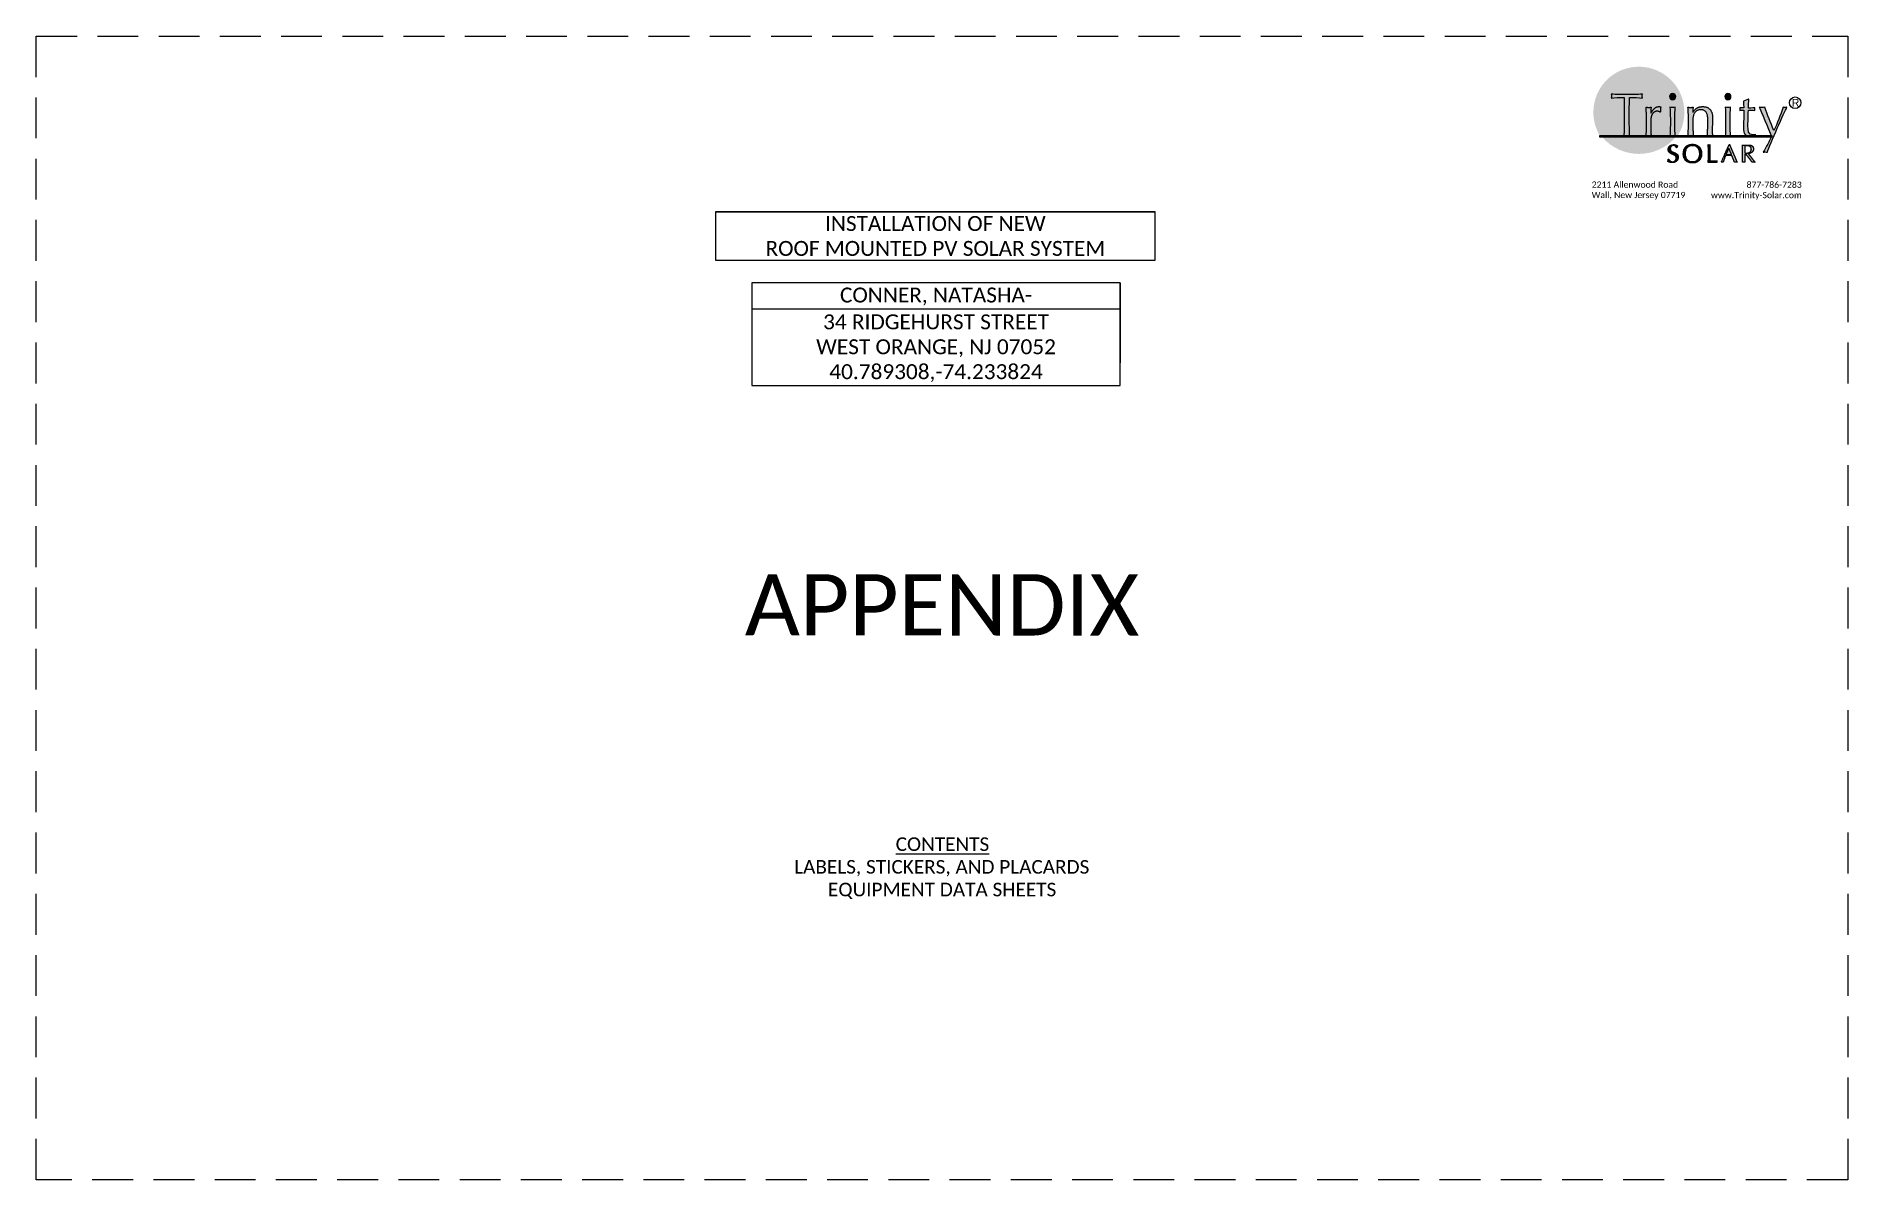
# Paper-space layout 'APPENDIX' of a CAD drawing. Header units: feet, sheet in inches. Extents: x -0.2 to 16.5, y -0.2 to 10.3.
# The model-space entities are those that its viewports show. They can reach past a viewport. Long polylines and large blocks are cut down to what shows.
import ezdxf

# ---------------------------------------------------------------- set-up
doc = ezdxf.new("R2010")
doc.units = ezdxf.units.FT
doc.header["$MEASUREMENT"] = 0
doc.linetypes.add('DASHED', pattern=[0.75, 0.5, -0.25])
doc.layers.add('LOCKED (NO PRINT)', color=7, linetype='Continuous', plot=False)
doc.layers.add('Z - TITLEBLOCK', color=7, linetype='Continuous')
doc.layers.add('Z - TITLEBLOCK TXT', color=7, linetype='Continuous')
doc.styles.get("Standard").update_dxf_attribs({"font": 'CALIBRI.TTF'})
doc.styles.add('TITLE BBLOCK TEXT', font='ARIALUNI.TTF')

psp = doc.layouts.new('APPENDIX')

# ---------------------------------------------------------------- texts
at = {"layer": 'Z - TITLEBLOCK', "style": 'TITLE BBLOCK TEXT'}
for s, insert, char_height, width, attachment_point, rotation in [('{\\fSakkal Majalla|b0|i0|c0|p2;R}', (15.998, 9.68), 0.07178, 2.60279, 5, 359.9771), ('{\\fCalibri|b0|i0|c0|p34;2211 Allenwood Road                                             \\PWall, New Jersey 07719  \\fSakkal Majalla|b0|i0|c0|p2;                         }', (14.126, 8.957), 0.05717, 2.07289, 1, 359.9886), ('{\\fSakkal Majalla|b0|i0|c0|p2;                                         \\fCalibri|b0|i0|c0|p34;877-786-7283\\P                         www.Trinity-Solar.com}', (16.055, 8.956), 0.057166, 1.42457, 3, 359.9886)]:
    psp.add_mtext(s, dxfattribs=dict(at, insert=insert, char_height=char_height, width=width, attachment_point=attachment_point, rotation=rotation))
at = {"layer": 'Z - TITLEBLOCK TXT', "color": 7, "linetype": 'Continuous', "attachment_point": 1, "rotation": 359.9886, "style": 'TITLE BBLOCK TEXT'}
for s, insert, char_height in [('\\pi-0.17787;{\\fCalibri|b0|i0|c0|p34;APPENDIX}', (6.524, 5.351), 0.5625), ('\\pi1.20881;{\\fCalibri|b0|i0|c0|p34;\\LCONTENTS\\fCalibri|b1|i0|c0|p34;\\P\\pi0.27641;\\fCalibri|b0|i0|c0|p34;\\lLABELS, STICKERS, AND PLACARDS\\P\\pi0.58655;EQUIPMENT DATA SHEETS}', (6.524, 2.935), 0.125)]:
    psp.add_mtext_dynamic_manual_height_columns(s, width=3.26936, gutter_width=1, heights=[0], dxfattribs=dict(at, insert=insert, char_height=char_height))

msp = doc.modelspace()

# ---------------------------------------------------------------- blocks, each defined once
blk = doc.blocks.new('*T70')
at = {"layer": 'Defpoints', "color": 8, "linetype": 'ByBlock', "lineweight": 0, "transparency": 16777216}
for p, q in [((0, 0), (444.35, 0)), ((0, 0), (0, -107.92)), ((444.35, 0), (444.35, -107.92)), ((0, -48.86), (444.35, -48.86)), ((0, -107.92), (444.35, -107.92))]:
    blk.add_line(p, q, dxfattribs=at)
at = {"color": 0, "transparency": 16777216, "width": 437.1152, "attachment_point": 5}
for s, insert, char_height in [('{\\fCalibri|b0|i0|c0;INSTALLATION OF NEW^JROOF MOUNTED PV SOLAR SYSTEM', (222.17, -24.43), 15.0668), ('{\\fCalibri|b0|i0|c0;34 RIDGEHURST STREET^JWEST ORANGE, NJ 07052^J40.789308,-74.233824', (222.17, -78.39), 11.3001)]:
    blk.add_mtext(s, dxfattribs=dict(at, insert=insert, char_height=char_height))
blk = doc.blocks.new('*T110')
at = {"layer": 'Defpoints', "color": 8, "linetype": 'ByBlock', "lineweight": 0, "transparency": 16777216}
for p, q in [((0, 0), (181.27, 0.02)), ((0, 0), (0.05, -568.86)), ((23.66, 0), (23.67, -76.33)), ((152.58, 0.01), (152.59, -76.32)), ((181.27, 0.02), (181.32, -568.84)), ((0, -13.94), (181.27, -13.92)), ((0, -27.87), (181.27, -27.86)), ((0, -41.81), (181.27, -41.79)), ((0.01, -55.75), (181.27, -55.73)), ((0.01, -76.33), (181.27, -76.32)), ((0.01, -93.97), (181.27, -93.96)), ((0.01, -125.49), (181.28, -125.47)), ((0.01, -143.13), (181.28, -143.11)), ((0.01, -163.72), (181.28, -163.7)), ((0.02, -224.51), (181.29, -224.5)), ((0.02, -245.1), (181.29, -245.08)), ((0.03, -291.71), (181.29, -291.69)), ((0.03, -312.29), (181.29, -312.28)), ((97.22, -312.28), (97.22, -347.57)), ((0.03, -324.06), (181.29, -324.04)), ((0.03, -335.82), (181.3, -335.8)), ((0.03, -347.58), (181.3, -347.57)), ((0.03, -377.49), (181.3, -377.48)), ((97.22, -377.49), (97.23, -483.34)), ((0.04, -389.26), (181.3, -389.24)), ((0.04, -401.02), (181.3, -401)), ((0.04, -412.78), (181.3, -412.77)), ((0.04, -424.55), (181.3, -424.53)), ((0.04, -436.31), (181.31, -436.29)), ((0.04, -448.07), (181.31, -448.06)), ((0.04, -459.84), (181.31, -459.82)), ((0.04, -471.6), (181.31, -471.58)), ((0.04, -483.35), (181.31, -483.33)), ((0.05, -521.81), (181.31, -521.79)), ((97.24, -521.8), (97.24, -568.85)), ((0.05, -568.86), (181.32, -568.84))]:
    blk.add_line(p, q, dxfattribs=at)
at = {"color": 7, "transparency": 16777216, "rotation": 0.0052}
for s, insert, char_height, width, attachment_point in [('{\\fCalibri|b0|i0|c0;', (11.83, -6.97), 3.5515, 23.6626, 5), ('{\\fCalibri|b0|i0|c0;', (88.12, -6.96), 3.5515, 128.9196, 5), ('{\\fCalibri|b0|i0|c0;', (166.92, -6.95), 3.5515, 28.6833, 5), ('{\\fCalibri|b0|i0|c0;', (11.83, -20.9), 3.5515, 23.6626, 5), ('{\\fCalibri|b0|i0|c0;', (88.12, -20.9), 3.5515, 128.9196, 5), ('{\\fCalibri|b0|i0|c0;', (166.93, -20.89), 3.5515, 28.6833, 5), ('{\\fCalibri|b0|i0|c0;A1', (11.83, -34.84), 3.5515, 23.6626, 5), ('{\\fCalibri|b0|i0|c0;AS BUILT', (88.13, -34.83), 3.5515, 128.9196, 5), ('{\\fCalibri|b0|i0|c0;9/19/2019', (166.93, -34.83), 3.5515, 28.6833, 5), ('{\\fCalibri|b0|i0|c0;P1', (11.84, -48.78), 3.5515, 23.6626, 5), ('{\\fCalibri|b0|i0|c0;ISSUED TO TOWNSHIP FOR PERMIT', (88.13, -48.77), 3.5515, 128.9196, 5), ('{\\fCalibri|b0|i0|c0;7/29/2019', (166.93, -48.76), 3.5515, 28.6833, 5), ('{\\fCalibri|b0|i0|c0;NO.', (11.84, -66.04), 5.8817, 23.6626, 5), ('{\\fCalibri|b0|i0|c0;DESCRIPTION', (88.13, -66.03), 5.8817, 128.9196, 5), ('{\\fCalibri|b0|i0|c0;DATE', (166.93, -66.02), 5.8817, 28.6833, 5), ('{\\fCalibri|b0|i0|c0;', (90.64, -85.14), 7.1031, 181.2655, 5), ('{\\fCalibri|b0|i0|c0;CONNER, NATASHA-', (90.64, -109.72), 7.3521, 181.2655, 5), ('{\\fCalibri|b0|i0|c0;TRINITY ACCT #: 2019-07-359276', (90.64, -125.48), 5.8817, 181.2655, 2), ('{\\fCalibri|b0|i0|c0;', (90.65, -153.41), 8.8225, 181.2655, 5), ('{\\fCalibri|b0|i0|c0;34 RIDGEHURST STREET^JWEST ORANGE, NJ 07052^J40.789308,-74.233824', (90.65, -194.11), 7.3521, 181.2655, 5), ('{\\fCalibri|b0|i0|c0;AS BUILT PV SOLAR SYSTEM', (90.66, -268.4), 7.3521, 181.2655, 5), ('{\\fCalibri|b0|i0|c0;', (3.58, -302), 5.1659, 174.1625, 4), ('{\\fCalibri|b0|i0|c0;DRAWING DATE:', (3.58, -318.17), 5.1659, 90.0865, 4), ('{\\fCalibri|b0|i0|c0;7/29/2019', (97.22, -318.17), 5.1659, 84.076, 4), ('{\\fCalibri|b0|i0|c0;DRAWN BY:', (3.58, -329.94), 5.1659, 90.0865, 4), ('{\\fCalibri|b0|i0|c0;KTD', (97.22, -329.93), 5.1659, 84.076, 4), ('{\\fCalibri|b0|i0|c0;REVISED BY:', (3.58, -341.7), 5.1659, 90.0865, 4), ('{\\fCalibri|b0|i0|c0;JMS', (97.22, -341.69), 5.1659, 84.076, 4), ('{\\fCalibri|b0|i0|c0;', (3.58, -362.54), 5.1659, 174.1625, 4), ('{\\fCalibri|b0|i0|c0;DC SYSTEM SIZE:', (3.6, -383.38), 5.1659, 90.0646, 4), ('{\\fCalibri|b0|i0|c0;1.68kW', (97.23, -395.13), 5.1659, 84.076, 4), ('{\\fCalibri|b0|i0|c0;AC SYSTEM SIZE:', (3.59, -395.14), 5.1659, 90.0865, 4), ('{\\fCalibri|b0|i0|c0;TOTAL MODULE COUNT:', (3.59, -406.9), 5.1659, 90.0865, 4), ('{\\fCalibri|b0|i0|c0;7', (97.23, -406.89), 5.1659, 84.076, 4), ('{\\fCalibri|b0|i0|c0;MODULES USED:', (3.59, -418.67), 5.1659, 90.0865, 4), ('{\\fCalibri|b0|i0|c0;HANWHA 315', (97.23, -418.66), 5.1659, 84.076, 4), ('{\\fCalibri|b0|i0|c0;MODULE SPEC #:', (3.59, -430.43), 5.1659, 90.0865, 4), ('{\\fCalibri|b0|i0|c0;Q.PEAK DUO BLK-G5 315', (97.23, -430.42), 5.1659, 84.076, 4), ('{\\fCalibri|b0|i0|c0;UTILITY COMPANY:', (3.59, -442.19), 5.1659, 90.0865, 4), ('{\\fCalibri|b0|i0|c0;PSE&G', (97.23, -442.18), 5.1659, 84.076, 4), ('{\\fCalibri|b0|i0|c0;UTILITY ACCT #:', (3.59, -453.96), 5.1875, 90.0865, 4), ('{\\fCalibri|b0|i0|c0;7384489806', (97.23, -453.95), 5.1875, 84.076, 4), ('{\\fCalibri|b0|i0|c0;UTILITY METER #:', (4.45, -465.72), 5.1875, 88.367, 4), ('{\\fCalibri|b0|i0|c0;DEAL TYPE:', (4.48, -477.48), 5.1875, 88.3146, 4)]:
    blk.add_mtext(s, dxfattribs=dict(at, insert=insert, char_height=char_height, width=width, attachment_point=attachment_point))
at = {"color": 0, "transparency": 16777216, "rotation": 0.0052}
for s, insert, char_height, width, attachment_point in [('{\\fCalibri|b0|i0|c0;', (90.65, -234.8), 10.4563, 181.2655, 5), ('{\\fCalibri|b0|i0|c0;2.205kW', (97.22, -383.37), 5.8817, 84.076, 4), ('{\\fCalibri|b0|i0|c0;127140320', (97.23, -465.71), 5.1875, 84.076, 4), ('{\\fCalibri|b0|i0|c0;SUNNOVA', (97.23, -477.47), 5.1875, 84.076, 4), ('{\\fCalibri|b0|i0|c0;', (90.68, -502.57), 20.4569, 181.2655, 5), ('{\\fCalibri|b0|i0|c0;A1', (48.64, -545.33), 20.5625, 83.5517, 5), ('{\\fCalibri|b0|i0|c0;', (139.28, -528.61), 0.18, 70.4381, 2)]:
    blk.add_mtext(s, dxfattribs=dict(at, insert=insert, char_height=char_height, width=width, attachment_point=attachment_point))

# ---------------------------------------------------------------- block references
for name, p in [('*T70', (4510.78, 17565.72)), ('*T110', (4975.07, 17565.63))]:
    msp.add_blockref(name, p)

# ---------------------------------------------------------------- hatches: boundary and pattern name
h = psp.add_hatch(color=256)
h.dxf.hatch_style = 1
h.paths.add_polyline_path([(15.418, 9.184), (15.418, 9.183), (15.418, 9.182), (15.419, 9.181), (15.419, 9.181), (15.42, 9.178), (15.42, 9.177), (15.421, 9.177), (15.429, 9.156), (15.431, 9.151), (15.438, 9.133), (15.462, 9.133), (15.455, 9.147), (15.451, 9.157), (15.45, 9.159), (15.45, 9.16), (15.446, 9.168), (15.437, 9.188), (15.427, 9.211), (15.42, 9.228), (15.408, 9.258), (15.404, 9.266), (15.404, 9.266), (15.399, 9.278), (15.392, 9.296), (15.388, 9.296), (15.378, 9.274), (15.368, 9.25), (15.358, 9.227), (15.352, 9.214), (15.346, 9.2), (15.335, 9.177), (15.325, 9.154), (15.315, 9.133), (15.332, 9.133), (15.332, 9.133), (15.321, 9.133), (15.332, 9.133), (15.338, 9.15), (15.34, 9.156), (15.344, 9.167), (15.355, 9.194), (15.374, 9.195), (15.396, 9.195), (15.414, 9.194)])
h.paths.add_polyline_path([(15.512, 9.216), (15.512, 9.205), (15.512, 9.193), (15.512, 9.192), (15.512, 9.181), (15.512, 9.163), (15.511, 9.133), (15.533, 9.133), (15.532, 9.167), (15.531, 9.185), (15.531, 9.197), (15.531, 9.208), (15.531, 9.209), (15.531, 9.209), (15.531, 9.209), (15.531, 9.209), (15.532, 9.209), (15.532, 9.209), (15.532, 9.209), (15.533, 9.209), (15.533, 9.209), (15.534, 9.209), (15.534, 9.209), (15.535, 9.209), (15.536, 9.209), (15.536, 9.209), (15.537, 9.209), (15.537, 9.209), (15.538, 9.209), (15.539, 9.209), (15.539, 9.209), (15.539, 9.209), (15.54, 9.209), (15.54, 9.209), (15.54, 9.209), (15.541, 9.209), (15.553, 9.195), (15.569, 9.176), (15.584, 9.156), (15.589, 9.149), (15.6, 9.133), (15.627, 9.133), (15.62, 9.142), (15.619, 9.142), (15.613, 9.149), (15.603, 9.162), (15.596, 9.171), (15.595, 9.172), (15.595, 9.173), (15.588, 9.182), (15.587, 9.183), (15.586, 9.183), (15.582, 9.189), (15.581, 9.19), (15.581, 9.19), (15.58, 9.191), (15.58, 9.192), (15.579, 9.193), (15.565, 9.211), (15.565, 9.211), (15.565, 9.211), (15.564, 9.211), (15.565, 9.211), (15.566, 9.211), (15.566, 9.212), (15.567, 9.212), (15.568, 9.212), (15.568, 9.212), (15.569, 9.212), (15.57, 9.212), (15.57, 9.212), (15.571, 9.213), (15.572, 9.213), (15.572, 9.213), (15.573, 9.213), (15.574, 9.213), (15.575, 9.214), (15.575, 9.214), (15.576, 9.214), (15.577, 9.214), (15.578, 9.215), (15.579, 9.215), (15.579, 9.215), (15.58, 9.215), (15.581, 9.216), (15.581, 9.216), (15.582, 9.216), (15.582, 9.216), (15.583, 9.217), (15.584, 9.217), (15.584, 9.217), (15.585, 9.217), (15.585, 9.218), (15.586, 9.218), (15.586, 9.218), (15.587, 9.218), (15.588, 9.219), (15.588, 9.219), (15.589, 9.219), (15.589, 9.22), (15.59, 9.22), (15.59, 9.22), (15.591, 9.221), (15.592, 9.221), (15.592, 9.221), (15.593, 9.222), (15.593, 9.222), (15.594, 9.222), (15.594, 9.223), (15.595, 9.223), (15.595, 9.224), (15.596, 9.224), (15.596, 9.224), (15.597, 9.225), (15.597, 9.225), (15.598, 9.226), (15.598, 9.226), (15.599, 9.227), (15.599, 9.227), (15.6, 9.228), (15.6, 9.228), (15.601, 9.228), (15.601, 9.229), (15.602, 9.229), (15.602, 9.23), (15.603, 9.23), (15.603, 9.231), (15.603, 9.231), (15.604, 9.232), (15.604, 9.233), (15.605, 9.233), (15.605, 9.234), (15.605, 9.234), (15.606, 9.235), (15.606, 9.235), (15.607, 9.236), (15.607, 9.237), (15.607, 9.237), (15.608, 9.238), (15.608, 9.238), (15.608, 9.239), (15.609, 9.24), (15.609, 9.24), (15.609, 9.241), (15.61, 9.242), (15.61, 9.242), (15.61, 9.243), (15.61, 9.244), (15.61, 9.244), (15.611, 9.245), (15.611, 9.246), (15.611, 9.246), (15.611, 9.247), (15.611, 9.248), (15.611, 9.249), (15.612, 9.249), (15.612, 9.25), (15.612, 9.251), (15.612, 9.252), (15.612, 9.252), (15.612, 9.253), (15.612, 9.254), (15.612, 9.255), (15.612, 9.256), (15.612, 9.256), (15.612, 9.257), (15.612, 9.258), (15.612, 9.259), (15.612, 9.259), (15.612, 9.26), (15.612, 9.261), (15.612, 9.262), (15.612, 9.262), (15.611, 9.263), (15.611, 9.264), (15.611, 9.264), (15.611, 9.265), (15.611, 9.266), (15.611, 9.266), (15.611, 9.267), (15.61, 9.268), (15.61, 9.268), (15.61, 9.269), (15.61, 9.269), (15.61, 9.27), (15.609, 9.27), (15.609, 9.271), (15.609, 9.272), (15.609, 9.272), (15.608, 9.273), (15.608, 9.273), (15.608, 9.274), (15.607, 9.274), (15.607, 9.275), (15.607, 9.276), (15.606, 9.276), (15.606, 9.277), (15.605, 9.278), (15.605, 9.278), (15.604, 9.279), (15.604, 9.279), (15.603, 9.28), (15.603, 9.28), (15.602, 9.281), (15.602, 9.281), (15.601, 9.282), (15.601, 9.282), (15.6, 9.283), (15.6, 9.283), (15.599, 9.284), (15.598, 9.284), (15.598, 9.284), (15.597, 9.285), (15.596, 9.285), (15.596, 9.286), (15.595, 9.286), (15.594, 9.286), (15.594, 9.287), (15.593, 9.287), (15.592, 9.287), (15.592, 9.288), (15.591, 9.288), (15.59, 9.288), (15.589, 9.289), (15.589, 9.289), (15.588, 9.289), (15.587, 9.289), (15.586, 9.29), (15.586, 9.29), (15.585, 9.29), (15.584, 9.29), (15.583, 9.29), (15.582, 9.291), (15.582, 9.291), (15.581, 9.291), (15.58, 9.291), (15.58, 9.291), (15.579, 9.291), (15.578, 9.291), (15.578, 9.292), (15.577, 9.292), (15.576, 9.292), (15.576, 9.292), (15.575, 9.292), (15.574, 9.292), (15.573, 9.292), (15.573, 9.292), (15.572, 9.292), (15.571, 9.292), (15.571, 9.292), (15.57, 9.292), (15.569, 9.292), (15.569, 9.292), (15.568, 9.292), (15.567, 9.292), (15.566, 9.292), (15.566, 9.292), (15.565, 9.292), (15.564, 9.292), (15.564, 9.292), (15.563, 9.292), (15.563, 9.292), (15.562, 9.292), (15.562, 9.292), (15.561, 9.292), (15.561, 9.292), (15.56, 9.292), (15.56, 9.292), (15.559, 9.292), (15.559, 9.292), (15.558, 9.292), (15.558, 9.292), (15.557, 9.292), (15.557, 9.292), (15.556, 9.292), (15.556, 9.292), (15.555, 9.292), (15.555, 9.292), (15.554, 9.292), (15.554, 9.292), (15.553, 9.292), (15.553, 9.292), (15.552, 9.292), (15.552, 9.292), (15.551, 9.292), (15.551, 9.292), (15.542, 9.291), (15.511, 9.292), (15.512, 9.258), (15.512, 9.24), (15.512, 9.228)])
h.paths.add_polyline_path([(15.531, 9.23), (15.531, 9.23), (15.531, 9.23), (15.531, 9.231), (15.531, 9.231), (15.531, 9.232), (15.531, 9.232), (15.531, 9.232), (15.531, 9.232), (15.531, 9.244), (15.532, 9.256), (15.532, 9.257), (15.532, 9.258), (15.532, 9.258), (15.532, 9.264), (15.533, 9.275), (15.533, 9.276), (15.533, 9.277), (15.533, 9.277), (15.533, 9.278), (15.533, 9.279), (15.533, 9.28), (15.533, 9.281), (15.533, 9.281), (15.533, 9.283), (15.566, 9.285), (15.587, 9.274), (15.593, 9.253), (15.587, 9.233), (15.57, 9.221), (15.551, 9.217), (15.531, 9.218)], flags=16)
at = {"layer": 'Z - TITLEBLOCK'}
h = psp.add_hatch(color=3, dxfattribs=at)
h.dxf.hatch_style = 1
h.set_gradient(color1=(255, 63, 0), color2=(255, 255, 0), centered=1, tint=1, name='CURVED')
edge = h.paths.add_edge_path()
edge.add_spline(control_points=[(14.977, 9.593), (14.977, 9.824), (14.79, 10.011), (14.559, 10.011)], knot_values=[1, 1, 1, 1, 2, 2, 2, 2], degree=3, periodic=0)
edge.add_spline(control_points=[(14.559, 10.011), (14.328, 10.011), (14.141, 9.824), (14.141, 9.593)], knot_values=[2, 2, 2, 2, 3, 3, 3, 3], degree=3, periodic=0)
edge.add_spline(control_points=[(14.141, 9.593), (14.141, 9.514), (14.163, 9.44), (14.201, 9.377), (14.201, 9.377), (14.38, 9.377), (14.559, 9.377)], knot_values=[3, 3, 3, 3, 4, 4, 4, 4.5, 4.5, 4.5, 4.5], degree=3, periodic=0)
edge.add_spline(control_points=[(14.559, 9.377), (14.738, 9.377), (14.917, 9.377), (14.917, 9.377)], knot_values=[4.5, 4.5, 4.5, 4.5, 5, 5, 5, 5], degree=3, periodic=0)
edge.add_spline(control_points=[(14.917, 9.377), (14.955, 9.44), (14.977, 9.514), (14.977, 9.593)], knot_values=[0, 0, 0, 0, 1, 1, 1, 1], degree=3, periodic=0)
h = psp.add_hatch(color=256, dxfattribs=at)
h.dxf.hatch_style = 1
edge = h.paths.add_edge_path()
edge.add_spline(control_points=[(14.424, 9.729), (14.425, 9.69), (14.425, 9.652), (14.425, 9.613)], knot_values=[0, 0, 0, 0, 1, 1, 1, 1], degree=3, periodic=0)
edge.add_spline(control_points=[(14.425, 9.613), (14.425, 9.613), (14.425, 9.517), (14.425, 9.517)], knot_values=[15.00001, 15.00001, 15.00001, 15.00001, 15.99999, 15.99999, 15.99999, 15.99999], degree=3, periodic=0)
edge.add_spline(control_points=[(14.425, 9.517), (14.425, 9.469), (14.423, 9.42), (14.421, 9.372)], knot_values=[14, 14, 14, 14, 15, 15, 15, 15], degree=3, periodic=0)
edge.add_spline(control_points=[(14.421, 9.372), (14.43, 9.374), (14.439, 9.375), (14.448, 9.375)], knot_values=[13, 13, 13, 13, 14, 14, 14, 14], degree=3, periodic=0)
edge.add_spline(control_points=[(14.448, 9.375), (14.457, 9.375), (14.466, 9.374), (14.475, 9.372)], knot_values=[12, 12, 12, 12, 13, 13, 13, 13], degree=3, periodic=0)
edge.add_spline(control_points=[(14.475, 9.372), (14.473, 9.42), (14.471, 9.469), (14.471, 9.517)], knot_values=[11, 11, 11, 11, 12, 12, 12, 12], degree=3, periodic=0)
edge.add_spline(control_points=[(14.471, 9.517), (14.471, 9.517), (14.471, 9.613), (14.471, 9.613)], knot_values=[10.00001, 10.00001, 10.00001, 10.00001, 11, 11, 11, 11], degree=3, periodic=0)
edge.add_spline(control_points=[(14.471, 9.613), (14.471, 9.652), (14.472, 9.69), (14.473, 9.729)], knot_values=[9, 9, 9, 9, 10, 10, 10, 10], degree=3, periodic=0)
edge.add_spline(control_points=[(14.473, 9.729), (14.511, 9.729), (14.561, 9.726), (14.592, 9.723)], knot_values=[8, 8, 8, 8, 9, 9, 9, 9], degree=3, periodic=0)
edge.add_spline(control_points=[(14.592, 9.723), (14.591, 9.728), (14.59, 9.734), (14.59, 9.74)], knot_values=[7, 7, 7, 7, 8, 8, 8, 8], degree=3, periodic=0)
edge.add_spline(control_points=[(14.592, 9.758), (14.544, 9.756), (14.496, 9.755), (14.448, 9.755)], knot_values=[5, 5, 5, 5, 6, 6, 6, 6], degree=3, periodic=0)
edge.add_spline(control_points=[(14.448, 9.755), (14.4, 9.755), (14.352, 9.756), (14.304, 9.758)], knot_values=[4, 4, 4, 4, 5, 5, 5, 5], degree=3, periodic=0)
edge.add_spline(control_points=[(14.304, 9.758), (14.306, 9.752), (14.307, 9.746), (14.307, 9.741)], knot_values=[3, 3, 3, 3, 4, 4, 4, 4], degree=3, periodic=0)
edge.add_spline(control_points=[(14.304, 9.723), (14.335, 9.727), (14.385, 9.729), (14.424, 9.729)], knot_values=[1, 1, 1, 1, 2, 2, 2, 2], degree=3, periodic=0)
h = psp.add_hatch(color=256, dxfattribs=at)
h.dxf.hatch_style = 1
edge = h.paths.add_edge_path()
edge.add_spline(control_points=[(14.897, 9.736), (14.897, 9.752), (14.884, 9.765), (14.868, 9.765)], knot_values=[0, 0, 0, 0, 1, 1, 1, 1], degree=3, periodic=0)
edge.add_spline(control_points=[(14.868, 9.765), (14.853, 9.765), (14.84, 9.752), (14.84, 9.737)], knot_values=[3, 3, 3, 3, 4, 4, 4, 4], degree=3, periodic=0)
edge.add_spline(control_points=[(14.84, 9.737), (14.84, 9.721), (14.853, 9.708), (14.868, 9.708)], knot_values=[2, 2, 2, 2, 3, 3, 3, 3], degree=3, periodic=0)
edge.add_spline(control_points=[(14.868, 9.708), (14.884, 9.708), (14.897, 9.721), (14.897, 9.736)], knot_values=[1, 1, 1, 1, 2, 2, 2, 2], degree=3, periodic=0)
h = psp.add_hatch(color=256, dxfattribs=at)
h.dxf.hatch_style = 1
edge = h.paths.add_edge_path()
edge.add_spline(control_points=[(15.405, 9.736), (15.405, 9.752), (15.393, 9.765), (15.377, 9.765)], knot_values=[0, 0, 0, 0, 1, 1, 1, 1], degree=3, periodic=0)
edge.add_spline(control_points=[(15.377, 9.765), (15.361, 9.765), (15.348, 9.752), (15.348, 9.736)], knot_values=[3, 3, 3, 3, 4, 4, 4, 4], degree=3, periodic=0)
edge.add_spline(control_points=[(15.348, 9.736), (15.348, 9.721), (15.361, 9.708), (15.377, 9.708)], knot_values=[2, 2, 2, 2, 3, 3, 3, 3], degree=3, periodic=0)
edge.add_spline(control_points=[(15.377, 9.708), (15.392, 9.708), (15.405, 9.721), (15.405, 9.736)], knot_values=[1, 1, 1, 1, 2, 2, 2, 2], degree=3, periodic=0)
h = psp.add_hatch(color=256, dxfattribs=at)
h.dxf.hatch_style = 1
edge = h.paths.add_edge_path()
edge.add_spline(control_points=[(15.623, 9.615), (15.623, 9.615), (15.623, 9.616), (15.623, 9.617)], knot_values=[4.388923, 4.388923, 4.388923, 4.388923, 4.564823, 4.564823, 4.564823, 4.564823], degree=3, periodic=0)
edge.add_spline(control_points=[(15.623, 9.617), (15.623, 9.618), (15.623, 9.62), (15.623, 9.621)], knot_values=[4, 4, 4, 4, 4.388923, 4.388923, 4.388923, 4.388923], degree=3, periodic=0)
edge.add_spline(control_points=[(15.623, 9.621), (15.623, 9.623), (15.623, 9.625), (15.623, 9.627)], knot_values=[3.5, 3.5, 3.5, 3.5, 4, 4, 4, 4], degree=3, periodic=0)
edge.add_spline(control_points=[(15.623, 9.627), (15.623, 9.629), (15.624, 9.631), (15.624, 9.633), (15.624, 9.633), (15.624, 9.633), (15.624, 9.633)], knot_values=[2.999985, 2.999985, 2.999985, 2.999985, 3.499985, 3.499985, 3.499985, 3.5, 3.5, 3.5, 3.5], degree=3, periodic=0)
edge.add_spline(control_points=[(15.623, 9.633), (15.623, 9.633), (15.622, 9.633), (15.621, 9.633)], knot_values=[2.96875, 2.96875, 2.96875, 2.96875, 2.992188, 2.992188, 2.992188, 2.992188], degree=3, periodic=0)
edge.add_spline(control_points=[(15.621, 9.633), (15.621, 9.633), (15.62, 9.633), (15.619, 9.633)], knot_values=[2.9375, 2.9375, 2.9375, 2.9375, 2.96875, 2.96875, 2.96875, 2.96875], degree=3, periodic=0)
edge.add_spline(control_points=[(15.619, 9.633), (15.617, 9.633), (15.616, 9.633), (15.614, 9.633)], knot_values=[2.875, 2.875, 2.875, 2.875, 2.9375, 2.9375, 2.9375, 2.9375], degree=3, periodic=0)
edge.add_spline(control_points=[(15.614, 9.633), (15.611, 9.632), (15.608, 9.632), (15.605, 9.632)], knot_values=[2.75, 2.75, 2.75, 2.75, 2.875, 2.875, 2.875, 2.875], degree=3, periodic=0)
edge.add_spline(control_points=[(15.605, 9.632), (15.6, 9.632), (15.596, 9.632), (15.592, 9.632)], knot_values=[2.564494, 2.564494, 2.564494, 2.564494, 2.75, 2.75, 2.75, 2.75], degree=3, periodic=0)
edge.add_spline(control_points=[(15.592, 9.632), (15.588, 9.632), (15.584, 9.632), (15.58, 9.632)], knot_values=[2.382204, 2.382204, 2.382204, 2.382204, 2.564494, 2.564494, 2.564494, 2.564494], degree=3, periodic=0)
edge.add_spline(control_points=[(15.58, 9.632), (15.573, 9.631), (15.568, 9.631), (15.565, 9.631), (15.565, 9.631), (15.565, 9.631), (15.565, 9.631)], knot_values=[2, 2, 2, 2, 2.191102, 2.191102, 2.191102, 2.382204, 2.382204, 2.382204, 2.382204], degree=3, periodic=0)
edge.add_spline(control_points=[(15.565, 9.631), (15.565, 9.635), (15.565, 9.638), (15.565, 9.642)], knot_values=[1.875, 1.875, 1.875, 1.875, 2, 2, 2, 2], degree=3, periodic=0)
edge.add_spline(control_points=[(15.565, 9.642), (15.565, 9.65), (15.566, 9.659), (15.566, 9.668)], knot_values=[1.559376, 1.559376, 1.559376, 1.559376, 1.875, 1.875, 1.875, 1.875], degree=3, periodic=0)
edge.add_spline(control_points=[(15.566, 9.668), (15.566, 9.673), (15.567, 9.678), (15.567, 9.684)], knot_values=[1.366378, 1.366378, 1.366378, 1.366378, 1.559376, 1.559376, 1.559376, 1.559376], degree=3, periodic=0)
edge.add_spline(control_points=[(15.567, 9.684), (15.568, 9.694), (15.568, 9.704), (15.569, 9.714), (15.569, 9.714), (15.569, 9.714), (15.569, 9.714)], knot_values=[0.999939, 0.999939, 0.999939, 0.999939, 1.366317, 1.366317, 1.366317, 1.366378, 1.366378, 1.366378, 1.366378], degree=3, periodic=0)
edge.add_spline(control_points=[(15.569, 9.714), (15.569, 9.714), (15.566, 9.714), (15.566, 9.714)], knot_values=[0.00001, 0.00001, 0.00001, 0.00001, 0.999939, 0.999939, 0.999939, 0.999939], degree=3, periodic=0)
edge.add_spline(control_points=[(15.566, 9.714), (15.566, 9.714), (15.555, 9.709), (15.543, 9.704)], knot_values=[19.5, 19.5, 19.5, 19.5, 19.999982, 19.999982, 19.999982, 19.999982], degree=3, periodic=0)
edge.add_spline(control_points=[(15.543, 9.704), (15.532, 9.699), (15.52, 9.694), (15.52, 9.694)], knot_values=[19.00001, 19.00001, 19.00001, 19.00001, 19.5, 19.5, 19.5, 19.5], degree=3, periodic=0)
edge.add_spline(control_points=[(15.52, 9.694), (15.52, 9.682), (15.521, 9.67), (15.521, 9.66)], knot_values=[18.499998, 18.499998, 18.499998, 18.499998, 19, 19, 19, 19], degree=3, periodic=0)
edge.add_spline(control_points=[(15.521, 9.66), (15.522, 9.649), (15.522, 9.639), (15.522, 9.632), (15.522, 9.632), (15.522, 9.632), (15.522, 9.632)], knot_values=[17.99994, 17.99994, 17.99994, 17.99994, 18.499937, 18.499937, 18.499937, 18.499998, 18.499998, 18.499998, 18.499998], degree=3, periodic=0)
edge.add_spline(control_points=[(15.521, 9.632), (15.521, 9.632), (15.521, 9.632), (15.521, 9.632)], knot_values=[17.937503, 17.937503, 17.937503, 17.937503, 17.96875, 17.96875, 17.96875, 17.96875], degree=3, periodic=0)
edge.add_spline(control_points=[(15.521, 9.632), (15.52, 9.632), (15.52, 9.632), (15.519, 9.632)], knot_values=[17.875001, 17.875001, 17.875001, 17.875001, 17.937503, 17.937503, 17.937503, 17.937503], degree=3, periodic=0)
edge.add_spline(control_points=[(15.519, 9.632), (15.518, 9.632), (15.517, 9.632), (15.515, 9.632)], knot_values=[17.75, 17.75, 17.75, 17.75, 17.875001, 17.875001, 17.875001, 17.875001], degree=3, periodic=0)
edge.add_spline(control_points=[(15.515, 9.632), (15.514, 9.632), (15.512, 9.632), (15.509, 9.632)], knot_values=[17.562649, 17.562649, 17.562649, 17.562649, 17.75, 17.75, 17.75, 17.75], degree=3, periodic=0)
edge.add_spline(control_points=[(15.509, 9.632), (15.507, 9.632), (15.505, 9.632), (15.502, 9.633)], knot_values=[17.375704, 17.375704, 17.375704, 17.375704, 17.562649, 17.562649, 17.562649, 17.562649], degree=3, periodic=0)
edge.add_spline(control_points=[(15.502, 9.633), (15.497, 9.633), (15.492, 9.633), (15.485, 9.634)], knot_values=[17, 17, 17, 17, 17.375704, 17.375704, 17.375704, 17.375704], degree=3, periodic=0)
edge.add_spline(control_points=[(15.485, 9.634), (15.485, 9.633), (15.485, 9.633), (15.485, 9.633)], knot_values=[16.937504, 16.937504, 16.937504, 16.937504, 17, 17, 17, 17], degree=3, periodic=0)
edge.add_spline(control_points=[(15.485, 9.632), (15.486, 9.631), (15.486, 9.63), (15.486, 9.629)], knot_values=[16.559288, 16.559288, 16.559288, 16.559288, 16.875, 16.875, 16.875, 16.875], degree=3, periodic=0)
edge.add_spline(control_points=[(15.486, 9.629), (15.486, 9.628), (15.486, 9.627), (15.486, 9.627)], knot_values=[16.366629, 16.366629, 16.366629, 16.366629, 16.559288, 16.559288, 16.559288, 16.559288], degree=3, periodic=0)
edge.add_spline(control_points=[(15.486, 9.627), (15.486, 9.625), (15.486, 9.624), (15.486, 9.622)], knot_values=[16, 16, 16, 16, 16.366629, 16.366629, 16.366629, 16.366629], degree=3, periodic=0)
edge.add_spline(control_points=[(15.486, 9.622), (15.486, 9.62), (15.486, 9.618), (15.486, 9.616)], knot_values=[15.5, 15.5, 15.5, 15.5, 16, 16, 16, 16], degree=3, periodic=0)
edge.add_spline(control_points=[(15.486, 9.616), (15.486, 9.614), (15.486, 9.612), (15.485, 9.61), (15.485, 9.61), (15.485, 9.61), (15.485, 9.61)], knot_values=[14.999999, 14.999999, 14.999999, 14.999999, 15.499999, 15.499999, 15.499999, 15.5, 15.5, 15.5, 15.5], degree=3, periodic=0)
edge.add_spline(control_points=[(15.486, 9.61), (15.486, 9.61), (15.486, 9.61), (15.487, 9.61)], knot_values=[14.96875, 14.96875, 14.96875, 14.96875, 14.984375, 14.984375, 14.984375, 14.984375], degree=3, periodic=0)
edge.add_spline(control_points=[(15.488, 9.61), (15.489, 9.61), (15.49, 9.61), (15.491, 9.61)], knot_values=[14.875001, 14.875001, 14.875001, 14.875001, 14.9375, 14.9375, 14.9375, 14.9375], degree=3, periodic=0)
edge.add_spline(control_points=[(15.491, 9.61), (15.492, 9.61), (15.494, 9.61), (15.496, 9.61)], knot_values=[14.75, 14.75, 14.75, 14.75, 14.875001, 14.875001, 14.875001, 14.875001], degree=3, periodic=0)
edge.add_spline(control_points=[(15.496, 9.61), (15.498, 9.61), (15.501, 9.61), (15.503, 9.61)], knot_values=[14.564943, 14.564943, 14.564943, 14.564943, 14.75, 14.75, 14.75, 14.75], degree=3, periodic=0)
edge.add_spline(control_points=[(15.503, 9.61), (15.505, 9.611), (15.507, 9.611), (15.51, 9.611)], knot_values=[14.389462, 14.389462, 14.389462, 14.389462, 14.564943, 14.564943, 14.564943, 14.564943], degree=3, periodic=0)
edge.add_spline(control_points=[(15.51, 9.611), (15.514, 9.611), (15.519, 9.611), (15.523, 9.611), (15.523, 9.611), (15.523, 9.611), (15.523, 9.611)], knot_values=[13.999998, 13.999998, 13.999998, 13.999998, 14.38946, 14.38946, 14.38946, 14.389462, 14.389462, 14.389462, 14.389462], degree=3, periodic=0)
edge.add_spline(control_points=[(15.523, 9.61), (15.523, 9.575), (15.522, 9.546), (15.521, 9.52)], knot_values=[13.573578, 13.573578, 13.573578, 13.573578, 13.999024, 13.999024, 13.999024, 13.999024], degree=3, periodic=0)
edge.add_spline(control_points=[(15.521, 9.52), (15.521, 9.504), (15.52, 9.49), (15.52, 9.476)], knot_values=[13.301565, 13.301565, 13.301565, 13.301565, 13.573578, 13.573578, 13.573578, 13.573578], degree=3, periodic=0)
edge.add_spline(control_points=[(15.52, 9.476), (15.52, 9.462), (15.519, 9.449), (15.519, 9.436)], knot_values=[13, 13, 13, 13, 13.301565, 13.301565, 13.301565, 13.301565], degree=3, periodic=0)
edge.add_spline(control_points=[(15.519, 9.436), (15.519, 9.434), (15.519, 9.432), (15.519, 9.43)], knot_values=[12.9375, 12.9375, 12.9375, 12.9375, 13, 13, 13, 13], degree=3, periodic=0)
edge.add_spline(control_points=[(15.519, 9.43), (15.52, 9.425), (15.52, 9.421), (15.521, 9.417)], knot_values=[12.8125, 12.8125, 12.8125, 12.8125, 12.9375, 12.9375, 12.9375, 12.9375], degree=3, periodic=0)
edge.add_spline(control_points=[(15.521, 9.417), (15.522, 9.413), (15.523, 9.41), (15.524, 9.406)], knot_values=[12.6875, 12.6875, 12.6875, 12.6875, 12.8125, 12.8125, 12.8125, 12.8125], degree=3, periodic=0)
edge.add_spline(control_points=[(15.524, 9.406), (15.525, 9.402), (15.527, 9.399), (15.528, 9.396)], knot_values=[12.5625, 12.5625, 12.5625, 12.5625, 12.6875, 12.6875, 12.6875, 12.6875], degree=3, periodic=0)
edge.add_spline(control_points=[(15.528, 9.396), (15.529, 9.394), (15.53, 9.393), (15.531, 9.392)], knot_values=[12.5, 12.5, 12.5, 12.5, 12.5625, 12.5625, 12.5625, 12.5625], degree=3, periodic=0)
edge.add_spline(control_points=[(15.531, 9.392), (15.532, 9.39), (15.533, 9.389), (15.534, 9.387)], knot_values=[12.4375, 12.4375, 12.4375, 12.4375, 12.5, 12.5, 12.5, 12.5], degree=3, periodic=0)
edge.add_spline(control_points=[(15.534, 9.387), (15.535, 9.386), (15.536, 9.385), (15.538, 9.384)], knot_values=[12.375, 12.375, 12.375, 12.375, 12.4375, 12.4375, 12.4375, 12.4375], degree=3, periodic=0)
edge.add_spline(control_points=[(15.538, 9.384), (15.539, 9.382), (15.54, 9.381), (15.542, 9.38)], knot_values=[12.3125, 12.3125, 12.3125, 12.3125, 12.375, 12.375, 12.375, 12.375], degree=3, periodic=0)
edge.add_spline(control_points=[(15.542, 9.38), (15.543, 9.379), (15.544, 9.378), (15.546, 9.377)], knot_values=[12.25, 12.25, 12.25, 12.25, 12.3125, 12.3125, 12.3125, 12.3125], degree=3, periodic=0)
edge.add_spline(control_points=[(15.546, 9.377), (15.547, 9.376), (15.549, 9.375), (15.55, 9.374)], knot_values=[12.1875, 12.1875, 12.1875, 12.1875, 12.25, 12.25, 12.25, 12.25], degree=3, periodic=0)
edge.add_spline(control_points=[(15.55, 9.374), (15.554, 9.373), (15.557, 9.371), (15.561, 9.37)], knot_values=[12.0625, 12.0625, 12.0625, 12.0625, 12.1875, 12.1875, 12.1875, 12.1875], degree=3, periodic=0)
edge.add_spline(control_points=[(15.561, 9.37), (15.563, 9.37), (15.565, 9.369), (15.567, 9.369)], knot_values=[12, 12, 12, 12, 12.0625, 12.0625, 12.0625, 12.0625], degree=3, periodic=0)
edge.add_spline(control_points=[(15.567, 9.369), (15.567, 9.369), (15.568, 9.368), (15.568, 9.368)], knot_values=[11.9375, 11.9375, 11.9375, 11.9375, 12, 12, 12, 12], degree=3, periodic=0)
edge.add_spline(control_points=[(15.568, 9.368), (15.569, 9.368), (15.569, 9.368), (15.57, 9.368)], knot_values=[11.875, 11.875, 11.875, 11.875, 11.9375, 11.9375, 11.9375, 11.9375], degree=3, periodic=0)
edge.add_spline(control_points=[(15.57, 9.368), (15.571, 9.368), (15.571, 9.368), (15.572, 9.368)], knot_values=[11.8125, 11.8125, 11.8125, 11.8125, 11.875, 11.875, 11.875, 11.875], degree=3, periodic=0)
edge.add_spline(control_points=[(15.572, 9.368), (15.575, 9.368), (15.578, 9.368), (15.581, 9.368)], knot_values=[11.625, 11.625, 11.625, 11.625, 11.8125, 11.8125, 11.8125, 11.8125], degree=3, periodic=0)
edge.add_spline(control_points=[(15.581, 9.368), (15.583, 9.368), (15.585, 9.368), (15.587, 9.368)], knot_values=[11.5, 11.5, 11.5, 11.5, 11.625, 11.625, 11.625, 11.625], degree=3, periodic=0)
edge.add_spline(control_points=[(15.587, 9.368), (15.589, 9.368), (15.591, 9.368), (15.593, 9.368)], knot_values=[11.375, 11.375, 11.375, 11.375, 11.5, 11.5, 11.5, 11.5], degree=3, periodic=0)
edge.add_spline(control_points=[(15.593, 9.368), (15.597, 9.368), (15.601, 9.368), (15.604, 9.368)], knot_values=[11.125, 11.125, 11.125, 11.125, 11.375, 11.375, 11.375, 11.375], degree=3, periodic=0)
edge.add_spline(control_points=[(15.604, 9.368), (15.605, 9.368), (15.606, 9.368), (15.607, 9.368)], knot_values=[11, 11, 11, 11, 11.125, 11.125, 11.125, 11.125], degree=3, periodic=0)
edge.add_spline(control_points=[(15.607, 9.368), (15.611, 9.369), (15.616, 9.37), (15.62, 9.371)], knot_values=[10.5, 10.5, 10.5, 10.5, 11, 11, 11, 11], degree=3, periodic=0)
edge.add_spline(control_points=[(15.62, 9.371), (15.624, 9.372), (15.627, 9.374), (15.631, 9.375), (15.631, 9.375), (15.631, 9.375), (15.631, 9.375)], knot_values=[9.999994, 9.999994, 9.999994, 9.999994, 10.499994, 10.499994, 10.499994, 10.5, 10.5, 10.5, 10.5], degree=3, periodic=0)
edge.add_spline(control_points=[(15.631, 9.375), (15.631, 9.375), (15.631, 9.388), (15.631, 9.388)], knot_values=[9.00001, 9.00001, 9.00001, 9.00001, 9.999994, 9.999994, 9.999994, 9.999994], degree=3, periodic=0)
edge.add_spline(control_points=[(15.631, 9.388), (15.629, 9.388), (15.627, 9.387), (15.625, 9.387)], knot_values=[8.749996, 8.749996, 8.749996, 8.749996, 9, 9, 9, 9], degree=3, periodic=0)
edge.add_spline(control_points=[(15.625, 9.387), (15.623, 9.386), (15.62, 9.386), (15.618, 9.385)], knot_values=[8.499997, 8.499997, 8.499997, 8.499997, 8.749996, 8.749996, 8.749996, 8.749996], degree=3, periodic=0)
edge.add_spline(control_points=[(15.618, 9.385), (15.616, 9.385), (15.613, 9.385), (15.611, 9.385)], knot_values=[8.249999, 8.249999, 8.249999, 8.249999, 8.499997, 8.499997, 8.499997, 8.499997], degree=3, periodic=0)
edge.add_spline(control_points=[(15.611, 9.385), (15.609, 9.384), (15.607, 9.384), (15.606, 9.384)], knot_values=[8, 8, 8, 8, 8.249999, 8.249999, 8.249999, 8.249999], degree=3, periodic=0)
edge.add_spline(control_points=[(15.606, 9.384), (15.605, 9.384), (15.603, 9.384), (15.602, 9.384)], knot_values=[7.96875, 7.96875, 7.96875, 7.96875, 8, 8, 8, 8], degree=3, periodic=0)
edge.add_spline(control_points=[(15.602, 9.384), (15.601, 9.385), (15.599, 9.385), (15.598, 9.385)], knot_values=[7.9375, 7.9375, 7.9375, 7.9375, 7.96875, 7.96875, 7.96875, 7.96875], degree=3, periodic=0)
edge.add_spline(control_points=[(15.598, 9.385), (15.597, 9.385), (15.596, 9.385), (15.595, 9.385)], knot_values=[7.90625, 7.90625, 7.90625, 7.90625, 7.9375, 7.9375, 7.9375, 7.9375], degree=3, periodic=0)
edge.add_spline(control_points=[(15.595, 9.385), (15.593, 9.386), (15.592, 9.386), (15.591, 9.386)], knot_values=[7.875, 7.875, 7.875, 7.875, 7.90625, 7.90625, 7.90625, 7.90625], degree=3, periodic=0)
edge.add_spline(control_points=[(15.591, 9.386), (15.59, 9.387), (15.589, 9.387), (15.588, 9.387)], knot_values=[7.84375, 7.84375, 7.84375, 7.84375, 7.875, 7.875, 7.875, 7.875], degree=3, periodic=0)
edge.add_spline(control_points=[(15.588, 9.387), (15.587, 9.388), (15.586, 9.388), (15.585, 9.389)], knot_values=[7.8125, 7.8125, 7.8125, 7.8125, 7.84375, 7.84375, 7.84375, 7.84375], degree=3, periodic=0)
edge.add_spline(control_points=[(15.585, 9.389), (15.584, 9.389), (15.584, 9.389), (15.583, 9.39)], knot_values=[7.78125, 7.78125, 7.78125, 7.78125, 7.8125, 7.8125, 7.8125, 7.8125], degree=3, periodic=0)
edge.add_spline(control_points=[(15.583, 9.39), (15.581, 9.391), (15.579, 9.392), (15.578, 9.393)], knot_values=[7.71875, 7.71875, 7.71875, 7.71875, 7.78125, 7.78125, 7.78125, 7.78125], degree=3, periodic=0)
edge.add_spline(control_points=[(15.578, 9.393), (15.577, 9.394), (15.577, 9.395), (15.576, 9.395)], knot_values=[7.6875, 7.6875, 7.6875, 7.6875, 7.71875, 7.71875, 7.71875, 7.71875], degree=3, periodic=0)
edge.add_spline(control_points=[(15.576, 9.395), (15.575, 9.396), (15.575, 9.397), (15.574, 9.398)], knot_values=[7.65625, 7.65625, 7.65625, 7.65625, 7.6875, 7.6875, 7.6875, 7.6875], degree=3, periodic=0)
edge.add_spline(control_points=[(15.574, 9.398), (15.573, 9.399), (15.572, 9.401), (15.571, 9.402)], knot_values=[7.59375, 7.59375, 7.59375, 7.59375, 7.65625, 7.65625, 7.65625, 7.65625], degree=3, periodic=0)
edge.add_spline(control_points=[(15.571, 9.402), (15.57, 9.404), (15.569, 9.406), (15.568, 9.408)], knot_values=[7.53125, 7.53125, 7.53125, 7.53125, 7.59375, 7.59375, 7.59375, 7.59375], degree=3, periodic=0)
edge.add_spline(control_points=[(15.568, 9.408), (15.567, 9.409), (15.567, 9.41), (15.567, 9.411)], knot_values=[7.5, 7.5, 7.5, 7.5, 7.53125, 7.53125, 7.53125, 7.53125], degree=3, periodic=0)
edge.add_spline(control_points=[(15.567, 9.411), (15.566, 9.413), (15.565, 9.415), (15.565, 9.417)], knot_values=[7.4375, 7.4375, 7.4375, 7.4375, 7.5, 7.5, 7.5, 7.5], degree=3, periodic=0)
edge.add_spline(control_points=[(15.565, 9.417), (15.564, 9.421), (15.563, 9.426), (15.562, 9.431)], knot_values=[7.3125, 7.3125, 7.3125, 7.3125, 7.4375, 7.4375, 7.4375, 7.4375], degree=3, periodic=0)
edge.add_spline(control_points=[(15.562, 9.431), (15.562, 9.433), (15.562, 9.435), (15.562, 9.438)], knot_values=[7.25, 7.25, 7.25, 7.25, 7.3125, 7.3125, 7.3125, 7.3125], degree=3, periodic=0)
edge.add_spline(control_points=[(15.562, 9.438), (15.561, 9.443), (15.561, 9.448), (15.561, 9.453)], knot_values=[7.125, 7.125, 7.125, 7.125, 7.25, 7.25, 7.25, 7.25], degree=3, periodic=0)
edge.add_spline(control_points=[(15.561, 9.453), (15.561, 9.458), (15.561, 9.463), (15.561, 9.469)], knot_values=[7, 7, 7, 7, 7.125, 7.125, 7.125, 7.125], degree=3, periodic=0)
edge.add_spline(control_points=[(15.561, 9.469), (15.561, 9.481), (15.561, 9.495), (15.561, 9.511)], knot_values=[6.75, 6.75, 6.75, 6.75, 7, 7, 7, 7], degree=3, periodic=0)
edge.add_spline(control_points=[(15.561, 9.511), (15.562, 9.533), (15.562, 9.557), (15.563, 9.576)], knot_values=[6.375, 6.375, 6.375, 6.375, 6.75, 6.75, 6.75, 6.75], degree=3, periodic=0)
edge.add_spline(control_points=[(15.563, 9.576), (15.563, 9.585), (15.564, 9.594), (15.564, 9.6)], knot_values=[6.1875, 6.1875, 6.1875, 6.1875, 6.375, 6.375, 6.375, 6.375], degree=3, periodic=0)
edge.add_spline(control_points=[(15.564, 9.6), (15.564, 9.604), (15.564, 9.607), (15.564, 9.609)], knot_values=[6.0625, 6.0625, 6.0625, 6.0625, 6.1875, 6.1875, 6.1875, 6.1875], degree=3, periodic=0)
edge.add_spline(control_points=[(15.564, 9.609), (15.564, 9.61), (15.565, 9.61), (15.565, 9.611), (15.565, 9.611), (15.565, 9.611), (15.565, 9.611)], knot_values=[6, 6, 6, 6, 6.03125, 6.03125, 6.03125, 6.0625, 6.0625, 6.0625, 6.0625], degree=3, periodic=0)
edge.add_spline(control_points=[(15.565, 9.611), (15.571, 9.611), (15.579, 9.611), (15.588, 9.611)], knot_values=[5.558623, 5.558623, 5.558623, 5.558623, 6, 6, 6, 6], degree=3, periodic=0)
edge.add_spline(control_points=[(15.588, 9.611), (15.592, 9.611), (15.597, 9.61), (15.601, 9.61)], knot_values=[5.363447, 5.363447, 5.363447, 5.363447, 5.558623, 5.558623, 5.558623, 5.558623], degree=3, periodic=0)
edge.add_spline(control_points=[(15.601, 9.61), (15.609, 9.61), (15.617, 9.61), (15.624, 9.61), (15.624, 9.61), (15.624, 9.61), (15.624, 9.61)], knot_values=[4.999878, 4.999878, 4.999878, 4.999878, 5.363325, 5.363325, 5.363325, 5.363447, 5.363447, 5.363447, 5.363447], degree=3, periodic=0)
edge.add_spline(control_points=[(15.624, 9.61), (15.624, 9.61), (15.624, 9.611), (15.624, 9.611)], knot_values=[4.875, 4.875, 4.875, 4.875, 4.9375, 4.9375, 4.9375, 4.9375], degree=3, periodic=0)
edge.add_spline(control_points=[(15.624, 9.611), (15.624, 9.611), (15.624, 9.612), (15.624, 9.612)], knot_values=[4.75, 4.75, 4.75, 4.75, 4.875, 4.875, 4.875, 4.875], degree=3, periodic=0)
edge.add_spline(control_points=[(15.624, 9.612), (15.623, 9.613), (15.623, 9.614), (15.623, 9.615)], knot_values=[4.564823, 4.564823, 4.564823, 4.564823, 4.75, 4.75, 4.75, 4.75], degree=3, periodic=0)
edge = h.paths.add_edge_path()
edge.add_spline(control_points=[(15.799, 9.425), (15.769, 9.499), (15.739, 9.569), (15.716, 9.639)], knot_values=[2, 2, 2, 2, 3, 3, 3, 3], degree=3, periodic=0)
edge.add_spline(control_points=[(15.716, 9.639), (15.708, 9.637), (15.699, 9.636), (15.69, 9.636)], knot_values=[1, 1, 1, 1, 2, 2, 2, 2], degree=3, periodic=0)
edge.add_spline(control_points=[(15.69, 9.636), (15.682, 9.636), (15.673, 9.637), (15.665, 9.639)], knot_values=[0, 0, 0, 0, 1, 1, 1, 1], degree=3, periodic=0)
edge.add_spline(control_points=[(15.665, 9.639), (15.68, 9.604), (15.751, 9.438), (15.776, 9.371)], knot_values=[10, 10, 10, 10, 11, 11, 11, 11], degree=3, periodic=0)
edge.add_spline(control_points=[(15.776, 9.371), (15.756, 9.323), (15.731, 9.274), (15.701, 9.225)], knot_values=[9, 9, 9, 9, 10, 10, 10, 10], degree=3, periodic=0)
edge.add_spline(control_points=[(15.701, 9.225), (15.708, 9.227), (15.714, 9.228), (15.72, 9.228)], knot_values=[8, 8, 8, 8, 9, 9, 9, 9], degree=3, periodic=0)
edge.add_spline(control_points=[(15.72, 9.228), (15.727, 9.228), (15.733, 9.227), (15.739, 9.225)], knot_values=[7, 7, 7, 7, 8, 8, 8, 8], degree=3, periodic=0)
edge.add_spline(control_points=[(15.739, 9.225), (15.763, 9.301), (15.899, 9.598), (15.919, 9.639)], knot_values=[6, 6, 6, 6, 7, 7, 7, 7], degree=3, periodic=0)
edge.add_spline(control_points=[(15.919, 9.639), (15.913, 9.637), (15.907, 9.636), (15.901, 9.636)], knot_values=[5, 5, 5, 5, 6, 6, 6, 6], degree=3, periodic=0)
edge.add_spline(control_points=[(15.901, 9.636), (15.895, 9.636), (15.889, 9.637), (15.883, 9.639)], knot_values=[4, 4, 4, 4, 5, 5, 5, 5], degree=3, periodic=0)
edge.add_spline(control_points=[(15.883, 9.639), (15.86, 9.569), (15.83, 9.489), (15.799, 9.425)], knot_values=[3, 3, 3, 3, 4, 4, 4, 4], degree=3, periodic=0)
h = psp.add_hatch(color=256, dxfattribs=at)
h.dxf.hatch_style = 1
h.paths.add_polyline_path([(14.628, 9.572), (14.628, 9.566), (14.628, 9.561), (14.628, 9.556), (14.628, 9.551), (14.628, 9.546), (14.628, 9.541), (14.628, 9.537), (14.628, 9.532), (14.628, 9.528), (14.628, 9.524), (14.628, 9.523), (14.628, 9.521), (14.628, 9.52), (14.628, 9.519), (14.628, 9.518), (14.628, 9.517), (14.628, 9.515), (14.628, 9.514), (14.628, 9.513), (14.628, 9.512), (14.628, 9.51), (14.628, 9.509), (14.628, 9.508), (14.628, 9.507), (14.628, 9.506), (14.628, 9.506), (14.628, 9.506), (14.628, 9.497), (14.628, 9.488), (14.628, 9.48), (14.628, 9.472), (14.628, 9.464), (14.628, 9.457), (14.628, 9.449), (14.628, 9.442), (14.628, 9.436), (14.628, 9.429), (14.628, 9.423), (14.628, 9.417), (14.628, 9.411), (14.627, 9.405), (14.627, 9.4), (14.627, 9.395), (14.627, 9.39), (14.627, 9.385), (14.626, 9.38), (14.626, 9.376), (14.626, 9.372), (14.627, 9.372), (14.629, 9.373), (14.631, 9.373), (14.633, 9.373), (14.634, 9.374), (14.636, 9.374), (14.638, 9.374), (14.639, 9.374), (14.641, 9.375), (14.643, 9.375), (14.645, 9.375), (14.646, 9.375), (14.648, 9.375), (14.65, 9.375), (14.651, 9.375), (14.653, 9.375), (14.655, 9.375), (14.656, 9.375), (14.658, 9.375), (14.66, 9.374), (14.661, 9.374), (14.663, 9.374), (14.665, 9.374), (14.666, 9.373), (14.668, 9.373), (14.67, 9.373), (14.672, 9.372), (14.671, 9.378), (14.671, 9.38), (14.671, 9.383), (14.671, 9.386), (14.671, 9.389), (14.67, 9.392), (14.67, 9.396), (14.67, 9.399), (14.67, 9.403), (14.67, 9.407), (14.67, 9.411), (14.67, 9.415), (14.67, 9.419), (14.67, 9.424), (14.67, 9.429), (14.67, 9.434), (14.67, 9.44), (14.669, 9.446), (14.669, 9.452), (14.669, 9.458), (14.669, 9.465), (14.669, 9.473), (14.669, 9.48), (14.669, 9.488), (14.669, 9.497), (14.669, 9.506), (14.669, 9.515), (14.669, 9.525), (14.669, 9.529), (14.67, 9.534), (14.67, 9.538), (14.671, 9.542), (14.671, 9.546), (14.672, 9.55), (14.673, 9.554), (14.674, 9.558), (14.675, 9.562), (14.677, 9.565), (14.678, 9.569), (14.68, 9.572), (14.682, 9.575), (14.684, 9.578), (14.686, 9.581), (14.688, 9.584), (14.69, 9.587), (14.692, 9.589), (14.695, 9.591), (14.698, 9.593), (14.7, 9.595), (14.703, 9.597), (14.706, 9.598), (14.709, 9.6), (14.712, 9.601), (14.716, 9.601), (14.719, 9.602), (14.723, 9.602), (14.726, 9.602), (14.728, 9.602), (14.73, 9.602), (14.733, 9.602), (14.735, 9.602), (14.737, 9.601), (14.74, 9.601), (14.742, 9.6), (14.744, 9.599), (14.746, 9.599), (14.748, 9.598), (14.749, 9.597), (14.751, 9.596), (14.752, 9.595), (14.754, 9.594), (14.755, 9.594), (14.755, 9.595), (14.756, 9.595), (14.758, 9.596), (14.758, 9.598), (14.758, 9.601), (14.758, 9.603), (14.758, 9.605), (14.758, 9.608), (14.758, 9.61), (14.758, 9.613), (14.758, 9.615), (14.758, 9.618), (14.758, 9.62), (14.758, 9.622), (14.758, 9.625), (14.759, 9.627), (14.759, 9.629), (14.759, 9.631), (14.759, 9.633), (14.76, 9.635), (14.76, 9.637), (14.761, 9.64), (14.762, 9.642), (14.761, 9.642), (14.76, 9.642), (14.759, 9.642), (14.759, 9.643), (14.758, 9.643), (14.757, 9.643), (14.757, 9.643), (14.756, 9.643), (14.755, 9.644), (14.755, 9.644), (14.754, 9.644), (14.753, 9.644), (14.753, 9.644), (14.752, 9.644), (14.752, 9.644), (14.751, 9.644), (14.75, 9.645), (14.75, 9.645), (14.749, 9.645), (14.749, 9.645), (14.748, 9.645), (14.747, 9.645), (14.747, 9.645), (14.746, 9.645), (14.745, 9.645), (14.744, 9.645), (14.744, 9.645), (14.741, 9.645), (14.738, 9.645), (14.735, 9.644), (14.732, 9.644), (14.729, 9.643), (14.727, 9.642), (14.724, 9.641), (14.721, 9.64), (14.718, 9.638), (14.715, 9.637), (14.712, 9.635), (14.709, 9.633), (14.707, 9.631), (14.704, 9.629), (14.701, 9.626), (14.698, 9.624), (14.696, 9.621), (14.693, 9.618), (14.69, 9.615), (14.688, 9.612), (14.685, 9.608), (14.682, 9.605), (14.68, 9.601), (14.677, 9.597), (14.675, 9.593), (14.672, 9.589), (14.67, 9.585), (14.669, 9.585), (14.669, 9.585), (14.669, 9.585), (14.669, 9.585), (14.669, 9.585), (14.669, 9.585), (14.669, 9.585), (14.669, 9.585), (14.669, 9.585), (14.669, 9.585), (14.669, 9.588), (14.669, 9.591), (14.669, 9.593), (14.669, 9.595), (14.669, 9.597), (14.669, 9.599), (14.669, 9.602), (14.669, 9.604), (14.669, 9.606), (14.669, 9.609), (14.669, 9.611), (14.67, 9.614), (14.67, 9.616), (14.67, 9.619), (14.67, 9.622), (14.67, 9.625), (14.671, 9.629), (14.671, 9.632), (14.671, 9.636), (14.672, 9.639), (14.67, 9.639), (14.669, 9.639), (14.667, 9.638), (14.666, 9.638), (14.664, 9.638), (14.662, 9.638), (14.66, 9.637), (14.659, 9.637), (14.657, 9.637), (14.655, 9.637), (14.654, 9.637), (14.652, 9.637), (14.651, 9.637), (14.649, 9.637), (14.647, 9.637), (14.645, 9.637), (14.644, 9.637), (14.642, 9.637), (14.64, 9.637), (14.639, 9.637), (14.637, 9.637), (14.635, 9.638), (14.634, 9.638), (14.632, 9.638), (14.63, 9.639), (14.628, 9.639), (14.626, 9.639), (14.626, 9.633), (14.626, 9.626), (14.627, 9.619), (14.627, 9.613), (14.627, 9.607), (14.627, 9.6), (14.627, 9.594), (14.628, 9.589), (14.628, 9.583), (14.628, 9.577)])
h = psp.add_hatch(color=256, dxfattribs=at)
h.dxf.hatch_style = 1
edge = h.paths.add_edge_path()
edge.add_spline(control_points=[(14.889, 9.535), (14.889, 9.568), (14.89, 9.607), (14.893, 9.639)], knot_values=[3, 3, 3, 3, 4, 4, 4, 4], degree=3, periodic=0)
edge.add_spline(control_points=[(14.893, 9.639), (14.885, 9.638), (14.877, 9.636), (14.868, 9.636)], knot_values=[2, 2, 2, 2, 3, 3, 3, 3], degree=3, periodic=0)
edge.add_spline(control_points=[(14.868, 9.636), (14.86, 9.636), (14.852, 9.638), (14.843, 9.639)], knot_values=[1, 1, 1, 1, 2, 2, 2, 2], degree=3, periodic=0)
edge.add_spline(control_points=[(14.843, 9.639), (14.847, 9.607), (14.848, 9.568), (14.848, 9.535)], knot_values=[0, 0, 0, 0, 1, 1, 1, 1], degree=3, periodic=0)
edge.add_spline(control_points=[(14.848, 9.535), (14.848, 9.535), (14.848, 9.477), (14.848, 9.477)], knot_values=[9.00001, 9.00001, 9.00001, 9.00001, 9.99999, 9.99999, 9.99999, 9.99999], degree=3, periodic=0)
edge.add_spline(control_points=[(14.848, 9.477), (14.848, 9.443), (14.847, 9.404), (14.843, 9.372)], knot_values=[8, 8, 8, 8, 9, 9, 9, 9], degree=3, periodic=0)
edge.add_spline(control_points=[(14.843, 9.372), (14.852, 9.374), (14.86, 9.375), (14.868, 9.375)], knot_values=[7, 7, 7, 7, 8, 8, 8, 8], degree=3, periodic=0)
edge.add_spline(control_points=[(14.868, 9.375), (14.877, 9.375), (14.885, 9.374), (14.893, 9.372)], knot_values=[6, 6, 6, 6, 7, 7, 7, 7], degree=3, periodic=0)
edge.add_spline(control_points=[(14.893, 9.372), (14.89, 9.404), (14.889, 9.443), (14.889, 9.477)], knot_values=[5, 5, 5, 5, 6, 6, 6, 6], degree=3, periodic=0)
edge.add_spline(control_points=[(14.889, 9.477), (14.889, 9.477), (14.889, 9.535), (14.889, 9.535)], knot_values=[4.00001, 4.00001, 4.00001, 4.00001, 5, 5, 5, 5], degree=3, periodic=0)
h = psp.add_hatch(color=256, dxfattribs=at)
h.dxf.hatch_style = 1
h.paths.add_polyline_path([(15.07, 9.588), (15.085, 9.604), (15.104, 9.613), (15.127, 9.617), (15.149, 9.614), (15.166, 9.605), (15.179, 9.59), (15.187, 9.572), (15.191, 9.553), (15.192, 9.536), (15.192, 9.526), (15.192, 9.515), (15.192, 9.503), (15.192, 9.502), (15.192, 9.5), (15.192, 9.499), (15.192, 9.498), (15.192, 9.497), (15.192, 9.487), (15.191, 9.467), (15.191, 9.449), (15.19, 9.432), (15.19, 9.419), (15.189, 9.407), (15.189, 9.401), (15.189, 9.395), (15.189, 9.39), (15.188, 9.384), (15.188, 9.378), (15.188, 9.372), (15.208, 9.375), (15.234, 9.373), (15.234, 9.392), (15.233, 9.411), (15.233, 9.439), (15.233, 9.459), (15.234, 9.476), (15.234, 9.491), (15.234, 9.502), (15.235, 9.505), (15.235, 9.508), (15.235, 9.512), (15.235, 9.515), (15.235, 9.518), (15.235, 9.522), (15.235, 9.525), (15.235, 9.528), (15.235, 9.531), (15.235, 9.535), (15.235, 9.538), (15.235, 9.541), (15.235, 9.544), (15.235, 9.548), (15.235, 9.555), (15.235, 9.562), (15.234, 9.569), (15.233, 9.575), (15.232, 9.582), (15.23, 9.587), (15.228, 9.593), (15.226, 9.598), (15.224, 9.603), (15.221, 9.607), (15.219, 9.611), (15.216, 9.615), (15.213, 9.619), (15.21, 9.622), (15.206, 9.625), (15.203, 9.628), (15.199, 9.63), (15.195, 9.633), (15.192, 9.635), (15.188, 9.637), (15.184, 9.638), (15.18, 9.64), (15.175, 9.641), (15.171, 9.642), (15.167, 9.643), (15.163, 9.644), (15.159, 9.644), (15.154, 9.645), (15.15, 9.645), (15.146, 9.645), (15.142, 9.645), (15.138, 9.645), (15.134, 9.644), (15.131, 9.644), (15.127, 9.643), (15.123, 9.643), (15.12, 9.642), (15.116, 9.641), (15.113, 9.64), (15.11, 9.639), (15.106, 9.638), (15.103, 9.636), (15.1, 9.635), (15.097, 9.633), (15.094, 9.632), (15.091, 9.63), (15.088, 9.628), (15.085, 9.626), (15.083, 9.624), (15.08, 9.622), (15.077, 9.619), (15.075, 9.617), (15.072, 9.615), (15.07, 9.612), (15.068, 9.609), (15.065, 9.607), (15.063, 9.604), (15.061, 9.601), (15.059, 9.598), (15.055, 9.593), (15.056, 9.612), (15.057, 9.639), (15.037, 9.636), (15.01, 9.638), (15.012, 9.618), (15.013, 9.598), (15.014, 9.578), (15.014, 9.557), (15.014, 9.541), (15.014, 9.529), (15.014, 9.52), (15.014, 9.508), (15.014, 9.496), (15.014, 9.485), (15.014, 9.482), (15.014, 9.48), (15.014, 9.478), (15.014, 9.477), (15.014, 9.466), (15.014, 9.444), (15.013, 9.423), (15.012, 9.4), (15.01, 9.372), (15.03, 9.375), (15.048, 9.374), (15.06, 9.372), (15.06, 9.372), (15.051, 9.374), (15.06, 9.372), (15.058, 9.393), (15.057, 9.413), (15.056, 9.434), (15.056, 9.454), (15.056, 9.471), (15.056, 9.481), (15.056, 9.492), (15.056, 9.502), (15.056, 9.512), (15.056, 9.521), (15.056, 9.523), (15.056, 9.524), (15.056, 9.538), (15.06, 9.565)])
h = psp.add_hatch(color=256, dxfattribs=at)
h.dxf.hatch_style = 1
edge = h.paths.add_edge_path()
edge.add_spline(control_points=[(15.398, 9.535), (15.398, 9.568), (15.399, 9.607), (15.402, 9.639)], knot_values=[3, 3, 3, 3, 4, 4, 4, 4], degree=3, periodic=0)
edge.add_spline(control_points=[(15.402, 9.639), (15.394, 9.637), (15.385, 9.636), (15.377, 9.636)], knot_values=[2, 2, 2, 2, 3, 3, 3, 3], degree=3, periodic=0)
edge.add_spline(control_points=[(15.377, 9.636), (15.368, 9.636), (15.36, 9.637), (15.352, 9.639)], knot_values=[1, 1, 1, 1, 2, 2, 2, 2], degree=3, periodic=0)
edge.add_spline(control_points=[(15.352, 9.639), (15.355, 9.607), (15.356, 9.568), (15.356, 9.535)], knot_values=[0, 0, 0, 0, 1, 1, 1, 1], degree=3, periodic=0)
edge.add_spline(control_points=[(15.356, 9.535), (15.356, 9.535), (15.356, 9.477), (15.356, 9.477)], knot_values=[9.00001, 9.00001, 9.00001, 9.00001, 9.99999, 9.99999, 9.99999, 9.99999], degree=3, periodic=0)
edge.add_spline(control_points=[(15.356, 9.477), (15.356, 9.443), (15.355, 9.404), (15.352, 9.372)], knot_values=[8, 8, 8, 8, 9, 9, 9, 9], degree=3, periodic=0)
edge.add_spline(control_points=[(15.352, 9.372), (15.36, 9.374), (15.368, 9.375), (15.377, 9.375)], knot_values=[7, 7, 7, 7, 8, 8, 8, 8], degree=3, periodic=0)
edge.add_spline(control_points=[(15.377, 9.375), (15.385, 9.375), (15.394, 9.374), (15.402, 9.372)], knot_values=[6, 6, 6, 6, 7, 7, 7, 7], degree=3, periodic=0)
edge.add_spline(control_points=[(15.402, 9.372), (15.399, 9.404), (15.398, 9.443), (15.398, 9.477)], knot_values=[5, 5, 5, 5, 6, 6, 6, 6], degree=3, periodic=0)
edge.add_spline(control_points=[(15.398, 9.477), (15.398, 9.477), (15.398, 9.535), (15.398, 9.535)], knot_values=[4.00001, 4.00001, 4.00001, 4.00001, 5, 5, 5, 5], degree=3, periodic=0)
h = psp.add_hatch(color=256, dxfattribs=at)
h.dxf.hatch_style = 1
h.paths.add_polyline_path([(15.783, 9.367), (15.783, 9.376), (14.197, 9.377), (14.197, 9.367)])
h = psp.add_hatch(color=2, dxfattribs=at)
h.dxf.hatch_style = 1
h.paths.add_polyline_path([(14.22, 9.367, 0.460841), (14.9, 9.367)])
h = psp.add_hatch(color=256, dxfattribs=at)
h.dxf.hatch_style = 1
h.paths.add_polyline_path([(14.904, 9.212), (14.903, 9.213), (14.903, 9.213), (14.902, 9.214), (14.901, 9.215), (14.9, 9.215), (14.899, 9.216), (14.898, 9.216), (14.897, 9.217), (14.896, 9.217), (14.896, 9.218), (14.895, 9.218), (14.894, 9.218), (14.893, 9.219), (14.892, 9.219), (14.891, 9.22), (14.891, 9.22), (14.89, 9.22), (14.889, 9.221), (14.888, 9.221), (14.887, 9.221), (14.886, 9.222), (14.886, 9.222), (14.879, 9.224), (14.873, 9.227), (14.865, 9.231), (14.859, 9.235), (14.853, 9.24), (14.849, 9.245), (14.847, 9.251), (14.847, 9.258), (14.847, 9.265), (14.85, 9.271), (14.853, 9.277), (14.858, 9.281), (14.864, 9.285), (14.87, 9.287), (14.876, 9.287), (14.883, 9.287), (14.889, 9.285), (14.895, 9.281), (14.899, 9.276), (14.902, 9.272), (14.905, 9.265), (14.907, 9.265), (14.909, 9.273), (14.911, 9.28), (14.914, 9.285), (14.913, 9.285), (14.912, 9.286), (14.912, 9.286), (14.911, 9.287), (14.91, 9.287), (14.91, 9.288), (14.909, 9.288), (14.908, 9.289), (14.908, 9.289), (14.907, 9.289), (14.906, 9.29), (14.905, 9.29), (14.905, 9.291), (14.904, 9.291), (14.903, 9.291), (14.902, 9.292), (14.902, 9.292), (14.901, 9.292), (14.9, 9.292), (14.899, 9.293), (14.899, 9.293), (14.898, 9.293), (14.897, 9.293), (14.897, 9.294), (14.896, 9.294), (14.896, 9.294), (14.895, 9.294), (14.894, 9.294), (14.894, 9.294), (14.893, 9.294), (14.892, 9.295), (14.892, 9.295), (14.891, 9.295), (14.89, 9.295), (14.889, 9.295), (14.889, 9.295), (14.888, 9.295), (14.887, 9.295), (14.886, 9.295), (14.886, 9.295), (14.885, 9.296), (14.884, 9.296), (14.883, 9.296), (14.883, 9.296), (14.882, 9.296), (14.881, 9.296), (14.88, 9.296), (14.879, 9.296), (14.878, 9.296), (14.878, 9.296), (14.877, 9.296), (14.876, 9.296), (14.875, 9.296), (14.874, 9.296), (14.873, 9.295), (14.873, 9.295), (14.872, 9.295), (14.871, 9.295), (14.87, 9.295), (14.869, 9.295), (14.869, 9.295), (14.868, 9.295), (14.867, 9.295), (14.866, 9.295), (14.866, 9.294), (14.865, 9.294), (14.864, 9.294), (14.863, 9.294), (14.863, 9.294), (14.862, 9.294), (14.861, 9.293), (14.86, 9.293), (14.86, 9.293), (14.859, 9.293), (14.858, 9.292), (14.857, 9.292), (14.857, 9.292), (14.856, 9.291), (14.855, 9.291), (14.854, 9.291), (14.853, 9.29), (14.852, 9.29), (14.852, 9.29), (14.851, 9.289), (14.85, 9.289), (14.849, 9.288), (14.849, 9.288), (14.848, 9.287), (14.847, 9.287), (14.846, 9.286), (14.846, 9.286), (14.845, 9.285), (14.844, 9.285), (14.844, 9.284), (14.843, 9.284), (14.842, 9.283), (14.842, 9.283), (14.841, 9.282), (14.841, 9.282), (14.84, 9.281), (14.839, 9.28), (14.839, 9.28), (14.838, 9.279), (14.838, 9.279), (14.837, 9.278), (14.837, 9.277), (14.836, 9.277), (14.836, 9.276), (14.835, 9.275), (14.835, 9.275), (14.835, 9.274), (14.834, 9.273), (14.834, 9.272), (14.833, 9.272), (14.833, 9.271), (14.833, 9.27), (14.832, 9.27), (14.832, 9.269), (14.832, 9.268), (14.832, 9.268), (14.831, 9.267), (14.831, 9.266), (14.831, 9.266), (14.831, 9.265), (14.83, 9.265), (14.83, 9.264), (14.83, 9.263), (14.83, 9.263), (14.83, 9.262), (14.83, 9.261), (14.83, 9.261), (14.829, 9.26), (14.829, 9.259), (14.829, 9.259), (14.829, 9.258), (14.829, 9.257), (14.829, 9.257), (14.829, 9.256), (14.829, 9.255), (14.829, 9.255), (14.829, 9.254), (14.829, 9.253), (14.829, 9.252), (14.829, 9.252), (14.829, 9.251), (14.829, 9.25), (14.829, 9.249), (14.829, 9.248), (14.829, 9.247), (14.829, 9.246), (14.829, 9.245), (14.829, 9.244), (14.829, 9.243), (14.83, 9.242), (14.83, 9.241), (14.83, 9.241), (14.83, 9.24), (14.83, 9.239), (14.83, 9.238), (14.831, 9.237), (14.831, 9.237), (14.831, 9.236), (14.831, 9.235), (14.832, 9.234), (14.832, 9.234), (14.832, 9.233), (14.833, 9.232), (14.833, 9.232), (14.833, 9.231), (14.834, 9.23), (14.834, 9.23), (14.835, 9.229), (14.835, 9.228), (14.836, 9.228), (14.836, 9.227), (14.837, 9.226), (14.838, 9.225), (14.838, 9.225), (14.839, 9.224), (14.839, 9.223), (14.84, 9.223), (14.841, 9.222), (14.841, 9.221), (14.842, 9.221), (14.843, 9.22), (14.843, 9.22), (14.844, 9.219), (14.845, 9.219), (14.846, 9.218), (14.846, 9.217), (14.847, 9.217), (14.848, 9.216), (14.849, 9.216), (14.849, 9.215), (14.85, 9.215), (14.851, 9.214), (14.852, 9.214), (14.853, 9.214), (14.853, 9.213), (14.854, 9.213), (14.855, 9.212), (14.856, 9.212), (14.857, 9.211), (14.858, 9.211), (14.858, 9.211), (14.859, 9.21), (14.86, 9.21), (14.861, 9.209), (14.862, 9.209), (14.863, 9.209), (14.864, 9.208), (14.865, 9.208), (14.868, 9.207), (14.875, 9.204), (14.883, 9.2), (14.889, 9.197), (14.894, 9.192), (14.899, 9.187), (14.901, 9.181), (14.902, 9.175), (14.902, 9.168), (14.901, 9.162), (14.898, 9.156), (14.895, 9.15), (14.89, 9.146), (14.885, 9.142), (14.879, 9.14), (14.873, 9.139), (14.865, 9.139), (14.859, 9.14), (14.852, 9.142), (14.846, 9.145), (14.841, 9.15), (14.837, 9.154), (14.833, 9.16), (14.832, 9.163), (14.832, 9.163), (14.833, 9.161), (14.832, 9.163), (14.829, 9.163), (14.828, 9.153), (14.827, 9.147), (14.825, 9.142), (14.825, 9.142), (14.826, 9.141), (14.827, 9.141), (14.827, 9.14), (14.828, 9.14), (14.829, 9.14), (14.829, 9.139), (14.83, 9.139), (14.831, 9.138), (14.831, 9.138), (14.832, 9.137), (14.833, 9.137), (14.833, 9.137), (14.834, 9.136), (14.835, 9.136), (14.836, 9.135), (14.837, 9.135), (14.837, 9.135), (14.838, 9.134), (14.839, 9.134), (14.84, 9.134), (14.84, 9.133), (14.841, 9.133), (14.842, 9.133), (14.843, 9.132), (14.843, 9.132), (14.844, 9.132), (14.845, 9.132), (14.846, 9.132), (14.846, 9.131), (14.847, 9.131), (14.848, 9.131), (14.849, 9.131), (14.85, 9.131), (14.851, 9.131), (14.851, 9.13), (14.852, 9.13), (14.853, 9.13), (14.854, 9.13), (14.855, 9.13), (14.856, 9.13), (14.857, 9.13), (14.858, 9.13), (14.859, 9.13), (14.86, 9.13), (14.861, 9.13), (14.862, 9.13), (14.863, 9.13), (14.864, 9.13), (14.865, 9.13), (14.866, 9.13), (14.867, 9.13), (14.868, 9.13), (14.869, 9.13), (14.87, 9.13), (14.871, 9.13), (14.872, 9.13), (14.873, 9.13), (14.874, 9.13), (14.875, 9.13), (14.876, 9.131), (14.876, 9.131), (14.877, 9.131), (14.878, 9.131), (14.879, 9.131), (14.88, 9.131), (14.881, 9.132), (14.882, 9.132), (14.882, 9.132), (14.883, 9.132), (14.884, 9.132), (14.885, 9.133), (14.886, 9.133), (14.887, 9.133), (14.887, 9.134), (14.888, 9.134), (14.889, 9.134), (14.89, 9.135), (14.891, 9.135), (14.892, 9.136), (14.893, 9.136), (14.894, 9.136), (14.895, 9.137), (14.896, 9.137), (14.897, 9.138), (14.898, 9.138), (14.898, 9.139), (14.899, 9.14), (14.9, 9.14), (14.901, 9.141), (14.902, 9.141), (14.902, 9.142), (14.903, 9.142), (14.904, 9.143), (14.905, 9.144), (14.905, 9.144), (14.906, 9.145), (14.907, 9.146), (14.907, 9.147), (14.908, 9.147), (14.909, 9.148), (14.909, 9.149), (14.91, 9.149), (14.91, 9.15), (14.911, 9.151), (14.911, 9.152), (14.912, 9.153), (14.913, 9.153), (14.913, 9.154), (14.914, 9.155), (14.914, 9.156), (14.914, 9.157), (14.915, 9.158), (14.915, 9.158), (14.916, 9.159), (14.916, 9.16), (14.916, 9.161), (14.917, 9.162), (14.917, 9.163), (14.917, 9.163), (14.918, 9.164), (14.918, 9.165), (14.918, 9.165), (14.918, 9.166), (14.918, 9.167), (14.919, 9.168), (14.919, 9.168), (14.919, 9.169), (14.919, 9.17), (14.919, 9.171), (14.919, 9.171), (14.92, 9.172), (14.92, 9.173), (14.92, 9.174), (14.92, 9.174), (14.92, 9.175), (14.92, 9.176), (14.92, 9.177), (14.92, 9.177), (14.92, 9.178), (14.92, 9.179), (14.92, 9.18), (14.92, 9.181), (14.92, 9.181), (14.92, 9.182), (14.92, 9.183), (14.92, 9.184), (14.92, 9.185), (14.92, 9.186), (14.92, 9.187), (14.92, 9.188), (14.92, 9.189), (14.92, 9.189), (14.92, 9.19), (14.919, 9.191), (14.919, 9.192), (14.919, 9.193), (14.919, 9.193), (14.919, 9.194), (14.918, 9.195), (14.918, 9.195), (14.918, 9.196), (14.918, 9.197), (14.917, 9.198), (14.917, 9.198), (14.917, 9.199), (14.916, 9.199), (14.916, 9.2), (14.916, 9.201), (14.915, 9.201), (14.915, 9.202), (14.914, 9.203), (14.914, 9.203), (14.913, 9.204), (14.913, 9.205), (14.912, 9.205), (14.911, 9.206), (14.911, 9.207), (14.91, 9.207), (14.91, 9.208), (14.909, 9.209), (14.908, 9.209), (14.908, 9.21), (14.907, 9.21), (14.906, 9.211), (14.906, 9.211), (14.905, 9.212)])
h = psp.add_hatch(color=256, dxfattribs=at)
h.dxf.hatch_style = 1
edge = h.paths.add_edge_path()
edge.add_spline(control_points=[(15.132, 9.248), (15.127, 9.258), (15.121, 9.267), (15.114, 9.274)], knot_values=[5, 5, 5, 5, 6, 6, 6, 6], degree=3, periodic=0)
edge.add_spline(control_points=[(15.114, 9.274), (15.106, 9.281), (15.097, 9.286), (15.086, 9.29)], knot_values=[4, 4, 4, 4, 5, 5, 5, 5], degree=3, periodic=0)
edge.add_spline(control_points=[(15.086, 9.29), (15.076, 9.294), (15.064, 9.296), (15.051, 9.296)], knot_values=[3, 3, 3, 3, 4, 4, 4, 4], degree=3, periodic=0)
edge.add_spline(control_points=[(15.051, 9.296), (15.038, 9.296), (15.026, 9.294), (15.016, 9.29)], knot_values=[2, 2, 2, 2, 3, 3, 3, 3], degree=3, periodic=0)
edge.add_spline(control_points=[(15.016, 9.29), (15.005, 9.286), (14.996, 9.281), (14.988, 9.274)], knot_values=[1, 1, 1, 1, 2, 2, 2, 2], degree=3, periodic=0)
edge.add_spline(control_points=[(14.988, 9.274), (14.981, 9.267), (14.975, 9.258), (14.97, 9.248)], knot_values=[0, 0, 0, 0, 1, 1, 1, 1], degree=3, periodic=0)
edge.add_spline(control_points=[(14.97, 9.248), (14.966, 9.237), (14.964, 9.226), (14.964, 9.212)], knot_values=[15, 15, 15, 15, 16, 16, 16, 16], degree=3, periodic=0)
edge.add_spline(control_points=[(14.964, 9.212), (14.964, 9.199), (14.966, 9.187), (14.97, 9.177)], knot_values=[14, 14, 14, 14, 15, 15, 15, 15], degree=3, periodic=0)
edge.add_spline(control_points=[(14.97, 9.177), (14.975, 9.167), (14.98, 9.158), (14.988, 9.151)], knot_values=[13, 13, 13, 13, 14, 14, 14, 14], degree=3, periodic=0)
edge.add_spline(control_points=[(14.988, 9.151), (14.996, 9.144), (15.005, 9.138), (15.016, 9.135)], knot_values=[12, 12, 12, 12, 13, 13, 13, 13], degree=3, periodic=0)
edge.add_spline(control_points=[(15.016, 9.135), (15.026, 9.131), (15.038, 9.13), (15.051, 9.13)], knot_values=[11, 11, 11, 11, 12, 12, 12, 12], degree=3, periodic=0)
edge.add_spline(control_points=[(15.051, 9.13), (15.064, 9.13), (15.075, 9.131), (15.086, 9.135)], knot_values=[10, 10, 10, 10, 11, 11, 11, 11], degree=3, periodic=0)
edge.add_spline(control_points=[(15.086, 9.135), (15.097, 9.138), (15.106, 9.144), (15.114, 9.151)], knot_values=[9, 9, 9, 9, 10, 10, 10, 10], degree=3, periodic=0)
edge.add_spline(control_points=[(15.114, 9.151), (15.121, 9.158), (15.127, 9.167), (15.132, 9.177)], knot_values=[8, 8, 8, 8, 9, 9, 9, 9], degree=3, periodic=0)
edge.add_spline(control_points=[(15.132, 9.177), (15.136, 9.187), (15.138, 9.199), (15.138, 9.212)], knot_values=[7, 7, 7, 7, 8, 8, 8, 8], degree=3, periodic=0)
edge.add_spline(control_points=[(15.138, 9.212), (15.138, 9.225), (15.136, 9.237), (15.132, 9.248)], knot_values=[6, 6, 6, 6, 7, 7, 7, 7], degree=3, periodic=0)
edge = h.paths.add_edge_path(flags=16)
edge.add_spline(control_points=[(15.11, 9.246), (15.114, 9.236), (15.115, 9.225), (15.115, 9.212)], knot_values=[15, 15, 15, 15, 16, 16, 16, 16], degree=3, periodic=0)
edge.add_spline(control_points=[(15.115, 9.212), (15.115, 9.199), (15.114, 9.188), (15.11, 9.179)], knot_values=[14, 14, 14, 14, 15, 15, 15, 15], degree=3, periodic=0)
edge.add_spline(control_points=[(15.11, 9.179), (15.107, 9.169), (15.103, 9.162), (15.097, 9.156)], knot_values=[13, 13, 13, 13, 14, 14, 14, 14], degree=3, periodic=0)
edge.add_spline(control_points=[(15.097, 9.156), (15.091, 9.149), (15.084, 9.145), (15.076, 9.142)], knot_values=[12, 12, 12, 12, 13, 13, 13, 13], degree=3, periodic=0)
edge.add_spline(control_points=[(15.076, 9.142), (15.068, 9.139), (15.06, 9.138), (15.051, 9.138)], knot_values=[11, 11, 11, 11, 12, 12, 12, 12], degree=3, periodic=0)
edge.add_spline(control_points=[(15.051, 9.138), (15.042, 9.138), (15.033, 9.139), (15.026, 9.142)], knot_values=[10, 10, 10, 10, 11, 11, 11, 11], degree=3, periodic=0)
edge.add_spline(control_points=[(15.026, 9.142), (15.018, 9.145), (15.011, 9.149), (15.005, 9.156)], knot_values=[9, 9, 9, 9, 10, 10, 10, 10], degree=3, periodic=0)
edge.add_spline(control_points=[(15.005, 9.156), (14.999, 9.162), (14.995, 9.169), (14.992, 9.179)], knot_values=[8, 8, 8, 8, 9, 9, 9, 9], degree=3, periodic=0)
edge.add_spline(control_points=[(14.992, 9.179), (14.988, 9.188), (14.987, 9.199), (14.987, 9.212)], knot_values=[7, 7, 7, 7, 8, 8, 8, 8], degree=3, periodic=0)
edge.add_spline(control_points=[(14.987, 9.212), (14.987, 9.225), (14.988, 9.236), (14.992, 9.246)], knot_values=[6, 6, 6, 6, 7, 7, 7, 7], degree=3, periodic=0)
edge.add_spline(control_points=[(14.992, 9.246), (14.995, 9.255), (14.999, 9.263), (15.005, 9.269), (15.011, 9.275), (15.018, 9.28), (15.026, 9.283)], knot_values=[4, 4, 4, 4, 5, 5, 5, 6, 6, 6, 6], degree=3, periodic=0)
edge.add_spline(control_points=[(15.026, 9.283), (15.033, 9.286), (15.042, 9.287), (15.051, 9.287)], knot_values=[3, 3, 3, 3, 4, 4, 4, 4], degree=3, periodic=0)
edge.add_spline(control_points=[(15.051, 9.287), (15.06, 9.287), (15.069, 9.286), (15.076, 9.283)], knot_values=[2, 2, 2, 2, 3, 3, 3, 3], degree=3, periodic=0)
edge.add_spline(control_points=[(15.076, 9.283), (15.084, 9.28), (15.091, 9.275), (15.097, 9.269), (15.103, 9.263), (15.107, 9.255), (15.11, 9.246)], knot_values=[0, 0, 0, 0, 1, 1, 1, 2, 2, 2, 2], degree=3, periodic=0)
h = psp.add_hatch(color=256, dxfattribs=at)
h.dxf.hatch_style = 1
edge = h.paths.add_edge_path()
edge.add_spline(control_points=[(15.213, 9.232), (15.213, 9.243), (15.213, 9.253), (15.214, 9.262)], knot_values=[6, 6, 6, 6, 7, 7, 7, 7], degree=3, periodic=0)
edge.add_spline(control_points=[(15.214, 9.262), (15.214, 9.272), (15.215, 9.282), (15.215, 9.293)], knot_values=[5, 5, 5, 5, 6, 6, 6, 6], degree=3, periodic=0)
edge.add_spline(control_points=[(15.215, 9.293), (15.213, 9.292), (15.211, 9.292), (15.209, 9.292)], knot_values=[4, 4, 4, 4, 5, 5, 5, 5], degree=3, periodic=0)
edge.add_spline(control_points=[(15.204, 9.292), (15.202, 9.292), (15.2, 9.292), (15.198, 9.292)], knot_values=[2, 2, 2, 2, 3, 3, 3, 3], degree=3, periodic=0)
edge.add_spline(control_points=[(15.198, 9.292), (15.196, 9.292), (15.194, 9.292), (15.192, 9.293)], knot_values=[1, 1, 1, 1, 2, 2, 2, 2], degree=3, periodic=0)
edge.add_spline(control_points=[(15.192, 9.293), (15.193, 9.282), (15.193, 9.272), (15.194, 9.262)], knot_values=[0, 0, 0, 0, 1, 1, 1, 1], degree=3, periodic=0)
edge.add_spline(control_points=[(15.194, 9.262), (15.194, 9.253), (15.194, 9.243), (15.194, 9.232)], knot_values=[20, 20, 20, 20, 21, 21, 21, 21], degree=3, periodic=0)
edge.add_spline(control_points=[(15.194, 9.232), (15.194, 9.232), (15.194, 9.192), (15.194, 9.192)], knot_values=[19.00001, 19.00001, 19.00001, 19.00001, 20, 20, 20, 20], degree=3, periodic=0)
edge.add_spline(control_points=[(15.194, 9.192), (15.194, 9.182), (15.194, 9.172), (15.194, 9.162)], knot_values=[18, 18, 18, 18, 19, 19, 19, 19], degree=3, periodic=0)
edge.add_spline(control_points=[(15.194, 9.162), (15.193, 9.152), (15.193, 9.142), (15.192, 9.133)], knot_values=[17, 17, 17, 17, 18, 18, 18, 18], degree=3, periodic=0)
edge.add_spline(control_points=[(15.192, 9.133), (15.2, 9.133), (15.207, 9.133), (15.214, 9.133)], knot_values=[16, 16, 16, 16, 17, 17, 17, 17], degree=3, periodic=0)
edge.add_spline(control_points=[(15.214, 9.133), (15.221, 9.133), (15.228, 9.133), (15.235, 9.133)], knot_values=[15, 15, 15, 15, 16, 16, 16, 16], degree=3, periodic=0)
edge.add_spline(control_points=[(15.235, 9.133), (15.242, 9.133), (15.25, 9.133), (15.257, 9.133), (15.264, 9.133), (15.271, 9.133), (15.278, 9.133)], knot_values=[13, 13, 13, 13, 14, 14, 14, 15, 15, 15, 15], degree=3, periodic=0)
edge.add_spline(control_points=[(15.278, 9.133), (15.277, 9.135), (15.277, 9.137), (15.277, 9.139)], knot_values=[12, 12, 12, 12, 13, 13, 13, 13], degree=3, periodic=0)
edge.add_spline(control_points=[(15.277, 9.139), (15.277, 9.141), (15.277, 9.143), (15.278, 9.146)], knot_values=[11, 11, 11, 11, 12, 12, 12, 12], degree=3, periodic=0)
edge.add_spline(control_points=[(15.278, 9.146), (15.267, 9.144), (15.256, 9.144), (15.246, 9.143)], knot_values=[10, 10, 10, 10, 11, 11, 11, 11], degree=3, periodic=0)
edge.add_spline(control_points=[(15.246, 9.143), (15.236, 9.143), (15.225, 9.143), (15.214, 9.143)], knot_values=[9, 9, 9, 9, 10, 10, 10, 10], degree=3, periodic=0)
edge.add_spline(control_points=[(15.214, 9.143), (15.214, 9.154), (15.214, 9.167), (15.213, 9.181)], knot_values=[8, 8, 8, 8, 9, 9, 9, 9], degree=3, periodic=0)
edge.add_spline(control_points=[(15.213, 9.181), (15.213, 9.196), (15.213, 9.213), (15.213, 9.232)], knot_values=[7, 7, 7, 7, 8, 8, 8, 8], degree=3, periodic=0)

# ---------------------------------------------------------------- linework, layer by layer
at = {"layer": 'LOCKED (NO PRINT)', "color": 7, "linetype": 'DASHED', "ltscale": 0.75}
psp.add_lwpolyline([(-0.162, 10.291), (16.478, 10.291), (16.478, -0.209), (-0.162, -0.209)], close=True, dxfattribs=at)
at = {"layer": 'Z - TITLEBLOCK', "lineweight": 0}
for points in [[(14.672, 9.372), (14.671, 9.372), (14.67, 9.373), (14.669, 9.373), (14.668, 9.373), (14.668, 9.373), (14.667, 9.373), (14.666, 9.373), (14.665, 9.374), (14.664, 9.374), (14.663, 9.374), (14.663, 9.374), (14.662, 9.374), (14.661, 9.374), (14.66, 9.374), (14.659, 9.374), (14.658, 9.374), (14.658, 9.375), (14.657, 9.375), (14.656, 9.375), (14.655, 9.375), (14.654, 9.375), (14.653, 9.375), (14.653, 9.375), (14.652, 9.375), (14.651, 9.375), (14.65, 9.375), (14.649, 9.375), (14.648, 9.375), (14.648, 9.375), (14.647, 9.375), (14.646, 9.375), (14.645, 9.375), (14.644, 9.375), (14.643, 9.375), (14.642, 9.375), (14.642, 9.375), (14.641, 9.375), (14.64, 9.374), (14.639, 9.374), (14.638, 9.374), (14.637, 9.374), (14.636, 9.374), (14.636, 9.374), (14.635, 9.374), (14.634, 9.374), (14.633, 9.374), (14.632, 9.373), (14.631, 9.373), (14.63, 9.373), (14.629, 9.373), (14.629, 9.373), (14.628, 9.373), (14.627, 9.372), (14.626, 9.372), (14.626, 9.376), (14.626, 9.38), (14.627, 9.385), (14.627, 9.39), (14.627, 9.395), (14.627, 9.4), (14.627, 9.405), (14.628, 9.411), (14.628, 9.417), (14.628, 9.423), (14.628, 9.429), (14.628, 9.436), (14.628, 9.442), (14.628, 9.449), (14.628, 9.457), (14.628, 9.464), (14.628, 9.472), (14.628, 9.48), (14.628, 9.488), (14.628, 9.497), (14.628, 9.506), (14.628, 9.506), (14.628, 9.506), (14.628, 9.507), (14.628, 9.507), (14.628, 9.508), (14.628, 9.509), (14.628, 9.51), (14.628, 9.512), (14.628, 9.513), (14.628, 9.514), (14.628, 9.515), (14.628, 9.517), (14.628, 9.518), (14.628, 9.519), (14.628, 9.52), (14.628, 9.521), (14.628, 9.522), (14.628, 9.523), (14.628, 9.523), (14.628, 9.524), (14.628, 9.524), (14.628, 9.528), (14.628, 9.532), (14.628, 9.537), (14.628, 9.541), (14.628, 9.546), (14.628, 9.551), (14.628, 9.556), (14.628, 9.561), (14.628, 9.566), (14.628, 9.572), (14.628, 9.577), (14.628, 9.583), (14.628, 9.589), (14.627, 9.594), (14.627, 9.6), (14.627, 9.607), (14.627, 9.613), (14.627, 9.619), (14.626, 9.626), (14.626, 9.633), (14.626, 9.639), (14.627, 9.639), (14.628, 9.639), (14.629, 9.639), (14.63, 9.639), (14.63, 9.638), (14.631, 9.638), (14.632, 9.638), (14.633, 9.638), (14.634, 9.638), (14.635, 9.638), (14.636, 9.638), (14.637, 9.637), (14.637, 9.637), (14.638, 9.637), (14.639, 9.637), (14.64, 9.637), (14.641, 9.637), (14.642, 9.637), (14.642, 9.637), (14.643, 9.637), (14.644, 9.637), (14.645, 9.637), (14.646, 9.637), (14.647, 9.637), (14.648, 9.637), (14.648, 9.637), (14.649, 9.637), (14.65, 9.637), (14.651, 9.637), (14.652, 9.637), (14.653, 9.637), (14.653, 9.637), (14.654, 9.637), (14.655, 9.637), (14.656, 9.637), (14.657, 9.637), (14.658, 9.637), (14.658, 9.637), (14.659, 9.637), (14.66, 9.637), (14.661, 9.637), (14.662, 9.637), (14.663, 9.638), (14.663, 9.638), (14.664, 9.638), (14.665, 9.638), (14.666, 9.638), (14.667, 9.638), (14.668, 9.638), (14.668, 9.639), (14.669, 9.639), (14.67, 9.639), (14.671, 9.639), (14.672, 9.639), (14.671, 9.636), (14.671, 9.632), (14.671, 9.629), (14.67, 9.625), (14.67, 9.622), (14.67, 9.619), (14.67, 9.616), (14.67, 9.614), (14.669, 9.611), (14.669, 9.609), (14.669, 9.606), (14.669, 9.604), (14.669, 9.602), (14.669, 9.599), (14.669, 9.597), (14.669, 9.595), (14.669, 9.593), (14.669, 9.591), (14.669, 9.589), (14.669, 9.587), (14.669, 9.585), (14.669, 9.585), (14.669, 9.585), (14.669, 9.585), (14.669, 9.585), (14.669, 9.585), (14.669, 9.585), (14.669, 9.585), (14.669, 9.585), (14.669, 9.585), (14.669, 9.585), (14.669, 9.585), (14.67, 9.585), (14.67, 9.585), (14.67, 9.585), (14.67, 9.585), (14.67, 9.585), (14.67, 9.585), (14.67, 9.585), (14.67, 9.585), (14.67, 9.585), (14.67, 9.585), (14.672, 9.589), (14.675, 9.593), (14.677, 9.597), (14.68, 9.601), (14.682, 9.605), (14.685, 9.608), (14.688, 9.612), (14.69, 9.615), (14.693, 9.618), (14.696, 9.621), (14.698, 9.624), (14.701, 9.626), (14.704, 9.629), (14.707, 9.631), (14.709, 9.633), (14.712, 9.635), (14.715, 9.637), (14.718, 9.638), (14.721, 9.64), (14.724, 9.641), (14.727, 9.642), (14.729, 9.643), (14.732, 9.644), (14.735, 9.644), (14.738, 9.645), (14.741, 9.645), (14.744, 9.645), (14.744, 9.645), (14.745, 9.645), (14.746, 9.645), (14.747, 9.645), (14.747, 9.645), (14.748, 9.645), (14.749, 9.645), (14.749, 9.645), (14.75, 9.645), (14.75, 9.645), (14.751, 9.644), (14.752, 9.644), (14.752, 9.644), (14.753, 9.644), (14.753, 9.644), (14.754, 9.644), (14.755, 9.644), (14.755, 9.644), (14.756, 9.643), (14.757, 9.643), (14.757, 9.643), (14.758, 9.643), (14.759, 9.643), (14.759, 9.642), (14.76, 9.642), (14.761, 9.642), (14.762, 9.642), (14.761, 9.64), (14.761, 9.639), (14.76, 9.637), (14.76, 9.635), (14.759, 9.633), (14.759, 9.631), (14.759, 9.629), (14.759, 9.627), (14.758, 9.625), (14.758, 9.622), (14.758, 9.62), (14.758, 9.618), (14.758, 9.615), (14.758, 9.613), (14.758, 9.61), (14.758, 9.608), (14.758, 9.605), (14.758, 9.603), (14.758, 9.601), (14.758, 9.598), (14.758, 9.596), (14.758, 9.596), (14.758, 9.596), (14.758, 9.596), (14.757, 9.596), (14.757, 9.596), (14.757, 9.596), (14.757, 9.596), (14.756, 9.595), (14.756, 9.595), (14.756, 9.595), (14.756, 9.595), (14.755, 9.595), (14.755, 9.594), (14.755, 9.594), (14.755, 9.594), (14.754, 9.594), (14.754, 9.594), (14.754, 9.594), (14.754, 9.594), (14.754, 9.594), (14.754, 9.593), (14.753, 9.594), (14.753, 9.594), (14.752, 9.595), (14.752, 9.595), (14.751, 9.596), (14.75, 9.596), (14.75, 9.597), (14.749, 9.597), (14.748, 9.598), (14.747, 9.598), (14.746, 9.598), (14.745, 9.599), (14.744, 9.599), (14.743, 9.599), (14.742, 9.6), (14.741, 9.6), (14.74, 9.6), (14.739, 9.601), (14.738, 9.601), (14.737, 9.601), (14.736, 9.601), (14.735, 9.602), (14.733, 9.602), (14.732, 9.602), (14.731, 9.602), (14.73, 9.602), (14.729, 9.602), (14.728, 9.602), (14.726, 9.602), (14.723, 9.602), (14.719, 9.602), (14.716, 9.601), (14.712, 9.601), (14.709, 9.6), (14.706, 9.598), (14.703, 9.597), (14.7, 9.595), (14.698, 9.593), (14.695, 9.591), (14.692, 9.589), (14.69, 9.587), (14.688, 9.584), (14.686, 9.581), (14.684, 9.578), (14.682, 9.575), (14.68, 9.572), (14.678, 9.569), (14.677, 9.565), (14.675, 9.562), (14.674, 9.558), (14.673, 9.554), (14.672, 9.55), (14.671, 9.546), (14.671, 9.542), (14.67, 9.538), (14.67, 9.534), (14.669, 9.529), (14.669, 9.525), (14.669, 9.515), (14.669, 9.506), (14.669, 9.497), (14.669, 9.488), (14.669, 9.48), (14.669, 9.473), (14.669, 9.465), (14.669, 9.458), (14.669, 9.452), (14.669, 9.446), (14.67, 9.44), (14.67, 9.434), (14.67, 9.429), (14.67, 9.424), (14.67, 9.419), (14.67, 9.415), (14.67, 9.411), (14.67, 9.407), (14.67, 9.403), (14.67, 9.399), (14.67, 9.396), (14.67, 9.392), (14.671, 9.389), (14.671, 9.386), (14.671, 9.383), (14.671, 9.38), (14.671, 9.378)], [(15.134, 9.616), (15.124, 9.616), (15.117, 9.615), (15.11, 9.614), (15.104, 9.612), (15.099, 9.61), (15.093, 9.608), (15.088, 9.605), (15.084, 9.602), (15.079, 9.598), (15.076, 9.594), (15.072, 9.589), (15.069, 9.585), (15.066, 9.579), (15.064, 9.574), (15.061, 9.568), (15.06, 9.561), (15.058, 9.555), (15.057, 9.548), (15.056, 9.54), (15.056, 9.532), (15.056, 9.524), (15.056, 9.524), (15.056, 9.523), (15.056, 9.521), (15.056, 9.52), (15.056, 9.517), (15.056, 9.515), (15.056, 9.512), (15.056, 9.509), (15.056, 9.505), (15.056, 9.502), (15.056, 9.499), (15.056, 9.495), (15.056, 9.492), (15.056, 9.489), (15.056, 9.486), (15.056, 9.483), (15.056, 9.481), (15.056, 9.479), (15.056, 9.478), (15.056, 9.477), (15.056, 9.477), (15.056, 9.472), (15.056, 9.467), (15.056, 9.462), (15.056, 9.457), (15.056, 9.452), (15.056, 9.447), (15.056, 9.442), (15.056, 9.437), (15.056, 9.431), (15.056, 9.426), (15.057, 9.421), (15.057, 9.416), (15.057, 9.411), (15.057, 9.406), (15.058, 9.401), (15.058, 9.396), (15.058, 9.391), (15.059, 9.386), (15.059, 9.381), (15.06, 9.377), (15.06, 9.372), (15.059, 9.372), (15.058, 9.372), (15.057, 9.373), (15.056, 9.373), (15.055, 9.373), (15.054, 9.373), (15.053, 9.373), (15.053, 9.373), (15.052, 9.374), (15.051, 9.374), (15.05, 9.374), (15.049, 9.374), (15.048, 9.374), (15.047, 9.374), (15.046, 9.374), (15.045, 9.374), (15.044, 9.374), (15.043, 9.375), (15.042, 9.375), (15.041, 9.375), (15.04, 9.375), (15.039, 9.375), (15.039, 9.375), (15.038, 9.375), (15.037, 9.375), (15.036, 9.375), (15.035, 9.375), (15.034, 9.375), (15.033, 9.375), (15.032, 9.375), (15.031, 9.375), (15.03, 9.375), (15.029, 9.375), (15.028, 9.375), (15.027, 9.375), (15.026, 9.375), (15.026, 9.374), (15.025, 9.374), (15.024, 9.374), (15.023, 9.374), (15.022, 9.374), (15.021, 9.374), (15.02, 9.374), (15.019, 9.374), (15.018, 9.374), (15.017, 9.373), (15.016, 9.373), (15.015, 9.373), (15.014, 9.373), (15.013, 9.373), (15.012, 9.373), (15.012, 9.372), (15.011, 9.372), (15.01, 9.372), (15.01, 9.377), (15.011, 9.381), (15.011, 9.386), (15.011, 9.391), (15.012, 9.396), (15.012, 9.401), (15.012, 9.406), (15.013, 9.411), (15.013, 9.416), (15.013, 9.421), (15.013, 9.426), (15.013, 9.431), (15.014, 9.437), (15.014, 9.442), (15.014, 9.447), (15.014, 9.452), (15.014, 9.457), (15.014, 9.462), (15.014, 9.467), (15.014, 9.472), (15.014, 9.477), (15.014, 9.477), (15.014, 9.478), (15.014, 9.48), (15.014, 9.482), (15.014, 9.485), (15.014, 9.488), (15.014, 9.492), (15.014, 9.496), (15.014, 9.5), (15.014, 9.504), (15.014, 9.508), (15.014, 9.512), (15.014, 9.516), (15.014, 9.52), (15.014, 9.523), (15.014, 9.526), (15.014, 9.529), (15.014, 9.532), (15.014, 9.533), (15.014, 9.534), (15.014, 9.535), (15.014, 9.54), (15.014, 9.544), (15.014, 9.549), (15.014, 9.554), (15.014, 9.559), (15.014, 9.565), (15.014, 9.57), (15.014, 9.575), (15.013, 9.58), (15.013, 9.585), (15.013, 9.59), (15.013, 9.595), (15.013, 9.6), (15.012, 9.605), (15.012, 9.61), (15.012, 9.615), (15.011, 9.62), (15.011, 9.625), (15.011, 9.63), (15.01, 9.635), (15.01, 9.639), (15.011, 9.639), (15.012, 9.639), (15.013, 9.639), (15.013, 9.639), (15.014, 9.638), (15.015, 9.638), (15.016, 9.638), (15.017, 9.638), (15.018, 9.638), (15.019, 9.638), (15.02, 9.638), (15.021, 9.637), (15.022, 9.637), (15.023, 9.637), (15.024, 9.637), (15.025, 9.637), (15.026, 9.637), (15.026, 9.637), (15.027, 9.637), (15.028, 9.637), (15.029, 9.637), (15.03, 9.637), (15.031, 9.637), (15.032, 9.636), (15.033, 9.636), (15.034, 9.636), (15.035, 9.636), (15.036, 9.636), (15.036, 9.636), (15.037, 9.636), (15.038, 9.637), (15.038, 9.637), (15.039, 9.637), (15.04, 9.637), (15.041, 9.637), (15.041, 9.637), (15.042, 9.637), (15.043, 9.637), (15.044, 9.637), (15.045, 9.637), (15.045, 9.637), (15.046, 9.637), (15.047, 9.638), (15.048, 9.638), (15.049, 9.638), (15.05, 9.638), (15.051, 9.638), (15.052, 9.638), (15.053, 9.638), (15.054, 9.639), (15.054, 9.639), (15.055, 9.639), (15.056, 9.639), (15.057, 9.639), (15.057, 9.637), (15.057, 9.635), (15.057, 9.633), (15.057, 9.631), (15.057, 9.629), (15.056, 9.626), (15.056, 9.624), (15.056, 9.622), (15.056, 9.62), (15.056, 9.618), (15.056, 9.616), (15.056, 9.614), (15.056, 9.612), (15.056, 9.609), (15.056, 9.607), (15.056, 9.605), (15.056, 9.603), (15.056, 9.601), (15.056, 9.599), (15.056, 9.597), (15.056, 9.595), (15.056, 9.595), (15.056, 9.595), (15.056, 9.595), (15.056, 9.595), (15.056, 9.595), (15.056, 9.595), (15.056, 9.595), (15.056, 9.595), (15.056, 9.595), (15.056, 9.595), (15.056, 9.595), (15.056, 9.595), (15.056, 9.595), (15.056, 9.595), (15.056, 9.595), (15.056, 9.595), (15.057, 9.595), (15.057, 9.595), (15.057, 9.595), (15.057, 9.595), (15.057, 9.595), (15.059, 9.598), (15.061, 9.601), (15.063, 9.604), (15.065, 9.607), (15.068, 9.609), (15.07, 9.612), (15.072, 9.615), (15.075, 9.617), (15.077, 9.619), (15.08, 9.622), (15.083, 9.624), (15.085, 9.626), (15.088, 9.628), (15.091, 9.63), (15.094, 9.632), (15.097, 9.633), (15.1, 9.635), (15.103, 9.636), (15.106, 9.638), (15.11, 9.639), (15.113, 9.64), (15.116, 9.641), (15.12, 9.642), (15.123, 9.643), (15.127, 9.643), (15.131, 9.644), (15.134, 9.644), (15.138, 9.645), (15.142, 9.645), (15.146, 9.645), (15.15, 9.645), (15.154, 9.645), (15.159, 9.644), (15.163, 9.644), (15.167, 9.643), (15.171, 9.642), (15.175, 9.641), (15.18, 9.64), (15.184, 9.638), (15.188, 9.637), (15.192, 9.635), (15.195, 9.633), (15.199, 9.63), (15.203, 9.628), (15.206, 9.625), (15.21, 9.622), (15.213, 9.619), (15.216, 9.615), (15.219, 9.611), (15.221, 9.607), (15.224, 9.603), (15.226, 9.598), (15.228, 9.593), (15.23, 9.587), (15.232, 9.582), (15.233, 9.575), (15.234, 9.569), (15.235, 9.562), (15.235, 9.555), (15.235, 9.548), (15.235, 9.544), (15.235, 9.541), (15.235, 9.538), (15.235, 9.535), (15.235, 9.531), (15.235, 9.528), (15.235, 9.525), (15.235, 9.522), (15.235, 9.518), (15.235, 9.515), (15.235, 9.512), (15.235, 9.508), (15.235, 9.505), (15.234, 9.502), (15.234, 9.498), (15.234, 9.495), (15.234, 9.491), (15.234, 9.488), (15.234, 9.484), (15.234, 9.481), (15.234, 9.477), (15.234, 9.474), (15.234, 9.47), (15.233, 9.466), (15.233, 9.463), (15.233, 9.459), (15.233, 9.455), (15.233, 9.452), (15.233, 9.448), (15.233, 9.444), (15.233, 9.442), (15.233, 9.439), (15.233, 9.437), (15.233, 9.434), (15.233, 9.432), (15.233, 9.43), (15.233, 9.427), (15.233, 9.425), (15.233, 9.422), (15.233, 9.42), (15.233, 9.418), (15.233, 9.415), (15.233, 9.413), (15.233, 9.41), (15.233, 9.408), (15.233, 9.406), (15.233, 9.403), (15.233, 9.401), (15.233, 9.398), (15.234, 9.396), (15.234, 9.394), (15.234, 9.391), (15.234, 9.389), (15.234, 9.386), (15.234, 9.384), (15.234, 9.382), (15.234, 9.379), (15.234, 9.377), (15.234, 9.374), (15.234, 9.372), (15.233, 9.372), (15.232, 9.372), (15.232, 9.373), (15.231, 9.373), (15.23, 9.373), (15.229, 9.373), (15.228, 9.373), (15.227, 9.373), (15.226, 9.374), (15.225, 9.374), (15.225, 9.374), (15.224, 9.374), (15.223, 9.374), (15.222, 9.374), (15.221, 9.374), (15.22, 9.374), (15.219, 9.374), (15.219, 9.375), (15.218, 9.375), (15.217, 9.375), (15.216, 9.375), (15.215, 9.375), (15.214, 9.375), (15.213, 9.375), (15.213, 9.375), (15.212, 9.375), (15.211, 9.375), (15.21, 9.375), (15.209, 9.375), (15.208, 9.375), (15.207, 9.375), (15.207, 9.375), (15.206, 9.375), (15.205, 9.375), (15.204, 9.375), (15.203, 9.375), (15.202, 9.374), (15.201, 9.374), (15.201, 9.374), (15.2, 9.374), (15.199, 9.374), (15.198, 9.374), (15.197, 9.374), (15.196, 9.374), (15.196, 9.374), (15.195, 9.373), (15.194, 9.373), (15.193, 9.373), (15.192, 9.373), (15.191, 9.373), (15.191, 9.373), (15.19, 9.372), (15.189, 9.372), (15.188, 9.372), (15.188, 9.378), (15.188, 9.384), (15.189, 9.39), (15.189, 9.395), (15.189, 9.401), (15.189, 9.407), (15.189, 9.413), (15.19, 9.419), (15.19, 9.425), (15.19, 9.431), (15.19, 9.437), (15.191, 9.442), (15.191, 9.448), (15.191, 9.454), (15.191, 9.46), (15.191, 9.466), (15.192, 9.472), (15.192, 9.478), (15.192, 9.485), (15.192, 9.491), (15.192, 9.497), (15.192, 9.497), (15.192, 9.498), (15.192, 9.499), (15.192, 9.5), (15.192, 9.502), (15.192, 9.503), (15.192, 9.506), (15.192, 9.508), (15.192, 9.51), (15.192, 9.513), (15.192, 9.515), (15.192, 9.517), (15.192, 9.52), (15.192, 9.522), (15.192, 9.524), (15.192, 9.526), (15.192, 9.528), (15.192, 9.529), (15.192, 9.53), (15.192, 9.531), (15.192, 9.531), (15.192, 9.538), (15.191, 9.546), (15.19, 9.553), (15.189, 9.559), (15.188, 9.566), (15.186, 9.572), (15.184, 9.577), (15.182, 9.582), (15.18, 9.587), (15.177, 9.592), (15.174, 9.596), (15.17, 9.6), (15.167, 9.603), (15.163, 9.606), (15.159, 9.608), (15.155, 9.611), (15.151, 9.613), (15.146, 9.614), (15.141, 9.615)], [(14.901, 9.215), (14.902, 9.214), (14.903, 9.213), (14.903, 9.213), (14.904, 9.212), (14.905, 9.212), (14.906, 9.211), (14.906, 9.211), (14.907, 9.21), (14.908, 9.21), (14.908, 9.209), (14.909, 9.209), (14.91, 9.208), (14.91, 9.207), (14.911, 9.207), (14.911, 9.206), (14.912, 9.205), (14.913, 9.205), (14.913, 9.204), (14.914, 9.203), (14.914, 9.203), (14.915, 9.202), (14.915, 9.201), (14.916, 9.201), (14.916, 9.2), (14.916, 9.199), (14.917, 9.199), (14.917, 9.198), (14.917, 9.198), (14.918, 9.197), (14.918, 9.196), (14.918, 9.195), (14.918, 9.195), (14.919, 9.194), (14.919, 9.193), (14.919, 9.193), (14.919, 9.192), (14.919, 9.191), (14.92, 9.19), (14.92, 9.189), (14.92, 9.189), (14.92, 9.188), (14.92, 9.187), (14.92, 9.186), (14.92, 9.185), (14.92, 9.184), (14.92, 9.183), (14.92, 9.182), (14.92, 9.181), (14.92, 9.181), (14.92, 9.18), (14.92, 9.179), (14.92, 9.178), (14.92, 9.177), (14.92, 9.177), (14.92, 9.176), (14.92, 9.175), (14.92, 9.174), (14.92, 9.174), (14.92, 9.173), (14.92, 9.172), (14.919, 9.171), (14.919, 9.171), (14.919, 9.17), (14.919, 9.169), (14.919, 9.168), (14.919, 9.168), (14.918, 9.167), (14.918, 9.166), (14.918, 9.165), (14.918, 9.165), (14.918, 9.164), (14.917, 9.163), (14.917, 9.163), (14.917, 9.162), (14.916, 9.161), (14.916, 9.16), (14.916, 9.159), (14.915, 9.158), (14.915, 9.158), (14.914, 9.157), (14.914, 9.156), (14.914, 9.155), (14.913, 9.154), (14.913, 9.153), (14.912, 9.153), (14.911, 9.152), (14.911, 9.151), (14.91, 9.15), (14.91, 9.149), (14.909, 9.149), (14.909, 9.148), (14.908, 9.147), (14.907, 9.147), (14.907, 9.146), (14.906, 9.145), (14.905, 9.144), (14.905, 9.144), (14.904, 9.143), (14.903, 9.142), (14.902, 9.142), (14.902, 9.141), (14.901, 9.141), (14.9, 9.14), (14.899, 9.14), (14.898, 9.139), (14.898, 9.138), (14.897, 9.138), (14.896, 9.137), (14.895, 9.137), (14.894, 9.136), (14.893, 9.136), (14.892, 9.136), (14.891, 9.135), (14.89, 9.135), (14.889, 9.134), (14.888, 9.134), (14.887, 9.134), (14.887, 9.133), (14.886, 9.133), (14.885, 9.133), (14.884, 9.132), (14.883, 9.132), (14.882, 9.132), (14.882, 9.132), (14.881, 9.132), (14.88, 9.131), (14.879, 9.131), (14.878, 9.131), (14.877, 9.131), (14.876, 9.131), (14.876, 9.131), (14.875, 9.13), (14.874, 9.13), (14.873, 9.13), (14.872, 9.13), (14.871, 9.13), (14.87, 9.13), (14.869, 9.13), (14.868, 9.13), (14.867, 9.13), (14.866, 9.13), (14.865, 9.13), (14.864, 9.13), (14.863, 9.13), (14.862, 9.13), (14.861, 9.13), (14.86, 9.13), (14.859, 9.13), (14.858, 9.13), (14.857, 9.13), (14.856, 9.13), (14.855, 9.13), (14.854, 9.13), (14.853, 9.13), (14.852, 9.13), (14.851, 9.13), (14.851, 9.131), (14.85, 9.131), (14.849, 9.131), (14.848, 9.131), (14.847, 9.131), (14.846, 9.131), (14.846, 9.132), (14.845, 9.132), (14.844, 9.132), (14.843, 9.132), (14.843, 9.132), (14.842, 9.133), (14.841, 9.133), (14.84, 9.133), (14.84, 9.134), (14.839, 9.134), (14.838, 9.134), (14.837, 9.135), (14.837, 9.135), (14.836, 9.135), (14.835, 9.136), (14.834, 9.136), (14.833, 9.137), (14.833, 9.137), (14.832, 9.137), (14.831, 9.138), (14.831, 9.138), (14.83, 9.139), (14.829, 9.139), (14.829, 9.14), (14.828, 9.14), (14.827, 9.14), (14.827, 9.141), (14.826, 9.141), (14.825, 9.142), (14.825, 9.142), (14.825, 9.143), (14.825, 9.143), (14.825, 9.144), (14.826, 9.144), (14.826, 9.145), (14.826, 9.145), (14.826, 9.146), (14.826, 9.146), (14.826, 9.147), (14.827, 9.147), (14.827, 9.148), (14.827, 9.148), (14.827, 9.149), (14.827, 9.149), (14.827, 9.149), (14.827, 9.15), (14.827, 9.15), (14.827, 9.151), (14.828, 9.151), (14.828, 9.152), (14.828, 9.152), (14.828, 9.152), (14.828, 9.153), (14.828, 9.153), (14.828, 9.154), (14.828, 9.154), (14.828, 9.155), (14.828, 9.155), (14.828, 9.156), (14.828, 9.156), (14.828, 9.157), (14.829, 9.157), (14.829, 9.158), (14.829, 9.158), (14.829, 9.159), (14.829, 9.159), (14.829, 9.16), (14.829, 9.161), (14.829, 9.161), (14.829, 9.162), (14.829, 9.162), (14.829, 9.163), (14.829, 9.163), (14.829, 9.163), (14.829, 9.163), (14.83, 9.163), (14.83, 9.163), (14.83, 9.163), (14.83, 9.163), (14.83, 9.163), (14.83, 9.163), (14.831, 9.163), (14.831, 9.163), (14.831, 9.163), (14.831, 9.163), (14.831, 9.163), (14.831, 9.163), (14.832, 9.163), (14.832, 9.163), (14.832, 9.163), (14.832, 9.163), (14.832, 9.163), (14.832, 9.163), (14.832, 9.163), (14.832, 9.162), (14.833, 9.162), (14.833, 9.161), (14.833, 9.161), (14.833, 9.161), (14.833, 9.16), (14.834, 9.16), (14.834, 9.159), (14.834, 9.159), (14.834, 9.159), (14.835, 9.158), (14.835, 9.158), (14.835, 9.157), (14.835, 9.157), (14.836, 9.157), (14.836, 9.156), (14.836, 9.156), (14.836, 9.155), (14.837, 9.155), (14.837, 9.154), (14.837, 9.154), (14.838, 9.154), (14.838, 9.153), (14.838, 9.153), (14.839, 9.152), (14.839, 9.152), (14.839, 9.152), (14.84, 9.151), (14.84, 9.151), (14.84, 9.151), (14.841, 9.15), (14.841, 9.15), (14.841, 9.149), (14.842, 9.149), (14.842, 9.149), (14.843, 9.148), (14.843, 9.148), (14.843, 9.148), (14.844, 9.147), (14.844, 9.147), (14.845, 9.147), (14.845, 9.146), (14.846, 9.146), (14.846, 9.146), (14.847, 9.145), (14.847, 9.145), (14.847, 9.145), (14.848, 9.145), (14.848, 9.144), (14.849, 9.144), (14.849, 9.144), (14.85, 9.143), (14.85, 9.143), (14.851, 9.143), (14.851, 9.143), (14.852, 9.142), (14.853, 9.142), (14.853, 9.142), (14.854, 9.142), (14.854, 9.141), (14.855, 9.141), (14.855, 9.141), (14.856, 9.141), (14.856, 9.141), (14.857, 9.141), (14.857, 9.14), (14.858, 9.14), (14.858, 9.14), (14.859, 9.14), (14.859, 9.14), (14.859, 9.14), (14.86, 9.14), (14.86, 9.14), (14.861, 9.139), (14.861, 9.139), (14.862, 9.139), (14.862, 9.139), (14.863, 9.139), (14.863, 9.139), (14.864, 9.139), (14.865, 9.139), (14.865, 9.139), (14.866, 9.139), (14.866, 9.139), (14.867, 9.139), (14.867, 9.139), (14.868, 9.139), (14.868, 9.139), (14.869, 9.139), (14.869, 9.139), (14.87, 9.139), (14.87, 9.139), (14.871, 9.139), (14.872, 9.139), (14.872, 9.139), (14.873, 9.139), (14.873, 9.139), (14.874, 9.139), (14.874, 9.139), (14.875, 9.139), (14.875, 9.139), (14.876, 9.139), (14.876, 9.14), (14.877, 9.14), (14.877, 9.14), (14.878, 9.14), (14.878, 9.14), (14.879, 9.14), (14.879, 9.14), (14.88, 9.14), (14.88, 9.141), (14.881, 9.141), (14.881, 9.141), (14.882, 9.141), (14.882, 9.141), (14.883, 9.141), (14.883, 9.142), (14.884, 9.142), (14.884, 9.142), (14.885, 9.143), (14.885, 9.143), (14.886, 9.143), (14.887, 9.143), (14.887, 9.144), (14.888, 9.144), (14.888, 9.144), (14.889, 9.145), (14.889, 9.145), (14.89, 9.145), (14.89, 9.146), (14.891, 9.146), (14.891, 9.147), (14.891, 9.147), (14.892, 9.147), (14.892, 9.148), (14.893, 9.148), (14.893, 9.149), (14.894, 9.149), (14.894, 9.15), (14.894, 9.15), (14.895, 9.15), (14.895, 9.151), (14.895, 9.151), (14.896, 9.152), (14.896, 9.152), (14.896, 9.153), (14.897, 9.153), (14.897, 9.154), (14.897, 9.154), (14.898, 9.155), (14.898, 9.155), (14.898, 9.156), (14.899, 9.157), (14.899, 9.157), (14.899, 9.158), (14.899, 9.158), (14.9, 9.159), (14.9, 9.159), (14.9, 9.16), (14.9, 9.16), (14.9, 9.161), (14.9, 9.161), (14.901, 9.162), (14.901, 9.162), (14.901, 9.163), (14.901, 9.163), (14.901, 9.164), (14.901, 9.164), (14.901, 9.165), (14.901, 9.165), (14.901, 9.166), (14.902, 9.166), (14.902, 9.166), (14.902, 9.167), (14.902, 9.167), (14.902, 9.168), (14.902, 9.168), (14.902, 9.169), (14.902, 9.169), (14.902, 9.17), (14.902, 9.17), (14.902, 9.171), (14.902, 9.171), (14.902, 9.172), (14.902, 9.173), (14.902, 9.173), (14.902, 9.174), (14.902, 9.175), (14.902, 9.176), (14.902, 9.176), (14.902, 9.177), (14.902, 9.178), (14.902, 9.178), (14.902, 9.179), (14.901, 9.18), (14.901, 9.181), (14.901, 9.181), (14.901, 9.182), (14.901, 9.182), (14.9, 9.183), (14.9, 9.184), (14.9, 9.184), (14.9, 9.185), (14.899, 9.185), (14.899, 9.186), (14.899, 9.187), (14.898, 9.187), (14.898, 9.188), (14.898, 9.188), (14.897, 9.189), (14.897, 9.189), (14.897, 9.19), (14.896, 9.19), (14.896, 9.191), (14.895, 9.191), (14.894, 9.192), (14.894, 9.192), (14.893, 9.193), (14.893, 9.193), (14.892, 9.194), (14.891, 9.195), (14.891, 9.195), (14.89, 9.196), (14.89, 9.196), (14.889, 9.197), (14.888, 9.197), (14.887, 9.197), (14.887, 9.198), (14.886, 9.198), (14.885, 9.199), (14.885, 9.199), (14.884, 9.2), (14.883, 9.2), (14.882, 9.2), (14.881, 9.201), (14.881, 9.201), (14.88, 9.202), (14.879, 9.202), (14.878, 9.202), (14.877, 9.203), (14.877, 9.203), (14.876, 9.203), (14.875, 9.204), (14.874, 9.204), (14.873, 9.205), (14.872, 9.205), (14.872, 9.205), (14.871, 9.206), (14.87, 9.206), (14.869, 9.206), (14.868, 9.207), (14.867, 9.207), (14.866, 9.207), (14.865, 9.208), (14.865, 9.208), (14.864, 9.208), (14.863, 9.209), (14.862, 9.209), (14.861, 9.209), (14.86, 9.21), (14.859, 9.21), (14.858, 9.211), (14.858, 9.211), (14.857, 9.211), (14.856, 9.212), (14.855, 9.212), (14.854, 9.213), (14.853, 9.213), (14.853, 9.214), (14.852, 9.214), (14.851, 9.214), (14.85, 9.215), (14.849, 9.215), (14.849, 9.216), (14.848, 9.216), (14.847, 9.217), (14.846, 9.217), (14.846, 9.218), (14.845, 9.219), (14.844, 9.219), (14.843, 9.22), (14.843, 9.22), (14.842, 9.221), (14.841, 9.221), (14.841, 9.222), (14.84, 9.223), (14.839, 9.223), (14.839, 9.224), (14.838, 9.225), (14.838, 9.225), (14.837, 9.226), (14.836, 9.227), (14.836, 9.228), (14.835, 9.228), (14.835, 9.229), (14.834, 9.23), (14.834, 9.23), (14.833, 9.231), (14.833, 9.232), (14.833, 9.232), (14.832, 9.233), (14.832, 9.234), (14.832, 9.234), (14.831, 9.235), (14.831, 9.236), (14.831, 9.237), (14.831, 9.237), (14.83, 9.238), (14.83, 9.239), (14.83, 9.24), (14.83, 9.241), (14.83, 9.241), (14.83, 9.242), (14.829, 9.243), (14.829, 9.244), (14.829, 9.245), (14.829, 9.246), (14.829, 9.247), (14.829, 9.248), (14.829, 9.249), (14.829, 9.25), (14.829, 9.251), (14.829, 9.252), (14.829, 9.252), (14.829, 9.253), (14.829, 9.254), (14.829, 9.255), (14.829, 9.255), (14.829, 9.256), (14.829, 9.257), (14.829, 9.257), (14.829, 9.258), (14.829, 9.259), (14.829, 9.259), (14.829, 9.26), (14.83, 9.261), (14.83, 9.261), (14.83, 9.262), (14.83, 9.263), (14.83, 9.263), (14.83, 9.264), (14.83, 9.265), (14.831, 9.265), (14.831, 9.266), (14.831, 9.266), (14.831, 9.267), (14.832, 9.268), (14.832, 9.268), (14.832, 9.269), (14.832, 9.27), (14.833, 9.27), (14.833, 9.271), (14.833, 9.272), (14.834, 9.272), (14.834, 9.273), (14.835, 9.274), (14.835, 9.275), (14.835, 9.275), (14.836, 9.276), (14.836, 9.277), (14.837, 9.277), (14.837, 9.278), (14.838, 9.279), (14.838, 9.279), (14.839, 9.28), (14.839, 9.28), (14.84, 9.281), (14.841, 9.282), (14.841, 9.282), (14.842, 9.283), (14.842, 9.283), (14.843, 9.284), (14.844, 9.284), (14.844, 9.285), (14.845, 9.285), (14.846, 9.286), (14.846, 9.286), (14.847, 9.287), (14.848, 9.287), (14.849, 9.288), (14.849, 9.288), (14.85, 9.289), (14.851, 9.289), (14.852, 9.29), (14.852, 9.29), (14.853, 9.29), (14.854, 9.291), (14.855, 9.291), (14.856, 9.291), (14.857, 9.292), (14.857, 9.292), (14.858, 9.292), (14.859, 9.293), (14.86, 9.293), (14.86, 9.293), (14.861, 9.293), (14.862, 9.294), (14.863, 9.294), (14.863, 9.294), (14.864, 9.294), (14.865, 9.294), (14.866, 9.294), (14.866, 9.295), (14.867, 9.295), (14.868, 9.295), (14.869, 9.295), (14.869, 9.295), (14.87, 9.295), (14.871, 9.295), (14.872, 9.295), (14.873, 9.295), (14.873, 9.295), (14.874, 9.296), (14.875, 9.296), (14.876, 9.296), (14.877, 9.296), (14.878, 9.296), (14.878, 9.296), (14.879, 9.296), (14.88, 9.296), (14.881, 9.296), (14.882, 9.296), (14.883, 9.296), (14.883, 9.296), (14.884, 9.296), (14.885, 9.296), (14.886, 9.295), (14.886, 9.295), (14.887, 9.295), (14.888, 9.295), (14.889, 9.295), (14.889, 9.295), (14.89, 9.295), (14.891, 9.295), (14.892, 9.295), (14.892, 9.295), (14.893, 9.294), (14.894, 9.294), (14.894, 9.294), (14.895, 9.294), (14.896, 9.294), (14.896, 9.294), (14.897, 9.294), (14.897, 9.293), (14.898, 9.293), (14.899, 9.293), (14.899, 9.293), (14.9, 9.292), (14.901, 9.292), (14.902, 9.292), (14.902, 9.292), (14.903, 9.291), (14.904, 9.291), (14.905, 9.291), (14.905, 9.29), (14.906, 9.29), (14.907, 9.289), (14.908, 9.289), (14.908, 9.289), (14.909, 9.288), (14.91, 9.288), (14.91, 9.287), (14.911, 9.287), (14.912, 9.286), (14.912, 9.286), (14.913, 9.285), (14.914, 9.285), (14.914, 9.284), (14.913, 9.284), (14.913, 9.284), (14.913, 9.283), (14.913, 9.283), (14.913, 9.282), (14.912, 9.282), (14.912, 9.282), (14.912, 9.281), (14.912, 9.281), (14.912, 9.28), (14.912, 9.28), (14.911, 9.28), (14.911, 9.279), (14.911, 9.279), (14.911, 9.278), (14.911, 9.278), (14.911, 9.278), (14.911, 9.277), (14.91, 9.277), (14.91, 9.276), (14.91, 9.276), (14.91, 9.276), (14.91, 9.275), (14.91, 9.275), (14.91, 9.274), (14.909, 9.274), (14.909, 9.273), (14.909, 9.273), (14.909, 9.272), (14.909, 9.272), (14.909, 9.271), (14.909, 9.271), (14.909, 9.27), (14.908, 9.269), (14.908, 9.269), (14.908, 9.268), (14.908, 9.268), (14.908, 9.267), (14.908, 9.266), (14.908, 9.266), (14.907, 9.265), (14.907, 9.265), (14.907, 9.265), (14.907, 9.265), (14.907, 9.265), (14.907, 9.265), (14.907, 9.265), (14.907, 9.265), (14.907, 9.265), (14.906, 9.265), (14.906, 9.265), (14.906, 9.265), (14.906, 9.265), (14.906, 9.265), (14.905, 9.265), (14.905, 9.265), (14.905, 9.265), (14.905, 9.265), (14.905, 9.265), (14.905, 9.265), (14.905, 9.265), (14.905, 9.265), (14.905, 9.266), (14.904, 9.266), (14.904, 9.266), (14.904, 9.266), (14.904, 9.267), (14.904, 9.267), (14.904, 9.267), (14.904, 9.268), (14.904, 9.268), (14.903, 9.268), (14.903, 9.269), (14.903, 9.269), (14.903, 9.269), (14.903, 9.27), (14.903, 9.27), (14.902, 9.271), (14.902, 9.271), (14.902, 9.271), (14.902, 9.272), (14.902, 9.272), (14.902, 9.272), (14.901, 9.273), (14.901, 9.273), (14.901, 9.273), (14.901, 9.274), (14.901, 9.274), (14.9, 9.274), (14.9, 9.275), (14.9, 9.275), (14.9, 9.275), (14.899, 9.276), (14.899, 9.276), (14.899, 9.276), (14.899, 9.277), (14.898, 9.277), (14.898, 9.277), (14.898, 9.278), (14.897, 9.278), (14.897, 9.278), (14.897, 9.279), (14.897, 9.279), (14.896, 9.279), (14.896, 9.28), (14.896, 9.28), (14.895, 9.28), (14.895, 9.281), (14.895, 9.281), (14.894, 9.281), (14.894, 9.281), (14.893, 9.282), (14.893, 9.282), (14.893, 9.282), (14.892, 9.283), (14.892, 9.283), (14.892, 9.283), (14.891, 9.283), (14.891, 9.284), (14.89, 9.284), (14.89, 9.284), (14.889, 9.284), (14.889, 9.284), (14.889, 9.285), (14.888, 9.285), (14.888, 9.285), (14.887, 9.285), (14.887, 9.285), (14.887, 9.285), (14.886, 9.286), (14.886, 9.286), (14.886, 9.286), (14.885, 9.286), (14.885, 9.286), (14.884, 9.286), (14.884, 9.286), (14.884, 9.286), (14.883, 9.286), (14.883, 9.287), (14.882, 9.287), (14.882, 9.287), (14.882, 9.287), (14.881, 9.287), (14.881, 9.287), (14.88, 9.287), (14.88, 9.287), (14.879, 9.287), (14.879, 9.287), (14.878, 9.287), (14.878, 9.287), (14.877, 9.287), (14.877, 9.287), (14.877, 9.287), (14.876, 9.287), (14.876, 9.287), (14.875, 9.287), (14.875, 9.287), (14.874, 9.287), (14.874, 9.287), (14.873, 9.287), (14.873, 9.287), (14.872, 9.287), (14.872, 9.287), (14.871, 9.287), (14.871, 9.287), (14.871, 9.287), (14.87, 9.286), (14.87, 9.286), (14.869, 9.286), (14.869, 9.286), (14.868, 9.286), (14.868, 9.286), (14.867, 9.286), (14.867, 9.286), (14.867, 9.286), (14.866, 9.285), (14.866, 9.285), (14.865, 9.285), (14.865, 9.285), (14.864, 9.285), (14.864, 9.285), (14.863, 9.284), (14.863, 9.284), (14.862, 9.284), (14.862, 9.284), (14.862, 9.283), (14.861, 9.283), (14.861, 9.283), (14.86, 9.283), (14.86, 9.282), (14.859, 9.282), (14.859, 9.282), (14.858, 9.281), (14.858, 9.281), (14.857, 9.281), (14.857, 9.28), (14.857, 9.28), (14.856, 9.28), (14.856, 9.279), (14.855, 9.279), (14.855, 9.279), (14.855, 9.278), (14.854, 9.278), (14.854, 9.278), (14.854, 9.277), (14.853, 9.277), (14.853, 9.276), (14.853, 9.276), (14.852, 9.275), (14.852, 9.275), (14.852, 9.275), (14.851, 9.274), (14.851, 9.274), (14.851, 9.273), (14.851, 9.273), (14.85, 9.272), (14.85, 9.272), (14.85, 9.271), (14.85, 9.271), (14.849, 9.27), (14.849, 9.27), (14.849, 9.269), (14.849, 9.269), (14.849, 9.269), (14.849, 9.268), (14.848, 9.268), (14.848, 9.267), (14.848, 9.267), (14.848, 9.267), (14.848, 9.266), (14.848, 9.266), (14.848, 9.265), (14.848, 9.265), (14.848, 9.264), (14.847, 9.264), (14.847, 9.264), (14.847, 9.263), (14.847, 9.263), (14.847, 9.262), (14.847, 9.262), (14.847, 9.261), (14.847, 9.261), (14.847, 9.261), (14.847, 9.26), (14.847, 9.26), (14.847, 9.259), (14.847, 9.259), (14.847, 9.258), (14.847, 9.257), (14.847, 9.257), (14.847, 9.256), (14.847, 9.255), (14.847, 9.254), (14.847, 9.254), (14.847, 9.253), (14.847, 9.252), (14.848, 9.251), (14.848, 9.251), (14.848, 9.25), (14.848, 9.249), (14.848, 9.249), (14.848, 9.248), (14.849, 9.247), (14.849, 9.247), (14.849, 9.246), (14.849, 9.246), (14.85, 9.245), (14.85, 9.245), (14.85, 9.244), (14.851, 9.243), (14.851, 9.243), (14.851, 9.242), (14.852, 9.242), (14.852, 9.241), (14.852, 9.241), (14.853, 9.24), (14.853, 9.24), (14.854, 9.239), (14.855, 9.239), (14.855, 9.238), (14.856, 9.238), (14.856, 9.237), (14.857, 9.236), (14.858, 9.236), (14.858, 9.235), (14.859, 9.235), (14.86, 9.234), (14.86, 9.234), (14.861, 9.233), (14.862, 9.233), (14.862, 9.233), (14.863, 9.232), (14.864, 9.232), (14.865, 9.231), (14.865, 9.231), (14.866, 9.23), (14.867, 9.23), (14.868, 9.23), (14.868, 9.229), (14.869, 9.229), (14.87, 9.228), (14.871, 9.228), (14.872, 9.228), (14.872, 9.227), (14.873, 9.227), (14.874, 9.226), (14.875, 9.226), (14.876, 9.226), (14.877, 9.225), (14.877, 9.225), (14.878, 9.225), (14.879, 9.224), (14.88, 9.224), (14.881, 9.224), (14.882, 9.223), (14.883, 9.223), (14.884, 9.223), (14.885, 9.222), (14.885, 9.222), (14.886, 9.222), (14.887, 9.221), (14.888, 9.221), (14.889, 9.221), (14.89, 9.22), (14.891, 9.22), (14.891, 9.22), (14.892, 9.219), (14.893, 9.219), (14.894, 9.218), (14.895, 9.218), (14.896, 9.218), (14.896, 9.217), (14.897, 9.217), (14.898, 9.216), (14.899, 9.216), (14.9, 9.215)], [(15.369, 9.195), (15.368, 9.195), (15.368, 9.195), (15.367, 9.195), (15.366, 9.195), (15.366, 9.195), (15.365, 9.195), (15.364, 9.195), (15.364, 9.195), (15.363, 9.195), (15.362, 9.195), (15.362, 9.195), (15.361, 9.195), (15.36, 9.194), (15.36, 9.194), (15.359, 9.194), (15.358, 9.194), (15.357, 9.194), (15.357, 9.194), (15.356, 9.194), (15.355, 9.194), (15.355, 9.194), (15.354, 9.193), (15.353, 9.191), (15.353, 9.189), (15.352, 9.187), (15.351, 9.186), (15.351, 9.184), (15.35, 9.182), (15.349, 9.181), (15.349, 9.179), (15.348, 9.177), (15.347, 9.176), (15.347, 9.174), (15.346, 9.173), (15.345, 9.171), (15.345, 9.169), (15.344, 9.168), (15.344, 9.166), (15.343, 9.164), (15.342, 9.163), (15.342, 9.161), (15.341, 9.16), (15.341, 9.158), (15.34, 9.157), (15.34, 9.155), (15.339, 9.154), (15.339, 9.152), (15.338, 9.151), (15.338, 9.149), (15.337, 9.148), (15.337, 9.147), (15.336, 9.145), (15.336, 9.144), (15.335, 9.143), (15.335, 9.142), (15.334, 9.14), (15.334, 9.139), (15.334, 9.138), (15.333, 9.137), (15.333, 9.136), (15.333, 9.135), (15.332, 9.134), (15.332, 9.133), (15.332, 9.133), (15.332, 9.133), (15.331, 9.133), (15.331, 9.133), (15.331, 9.133), (15.33, 9.133), (15.33, 9.133), (15.33, 9.133), (15.329, 9.133), (15.329, 9.133), (15.329, 9.133), (15.328, 9.133), (15.328, 9.133), (15.328, 9.133), (15.328, 9.133), (15.327, 9.133), (15.327, 9.133), (15.327, 9.133), (15.326, 9.133), (15.326, 9.133), (15.326, 9.133), (15.325, 9.133), (15.325, 9.133), (15.325, 9.133), (15.324, 9.133), (15.324, 9.133), (15.324, 9.133), (15.323, 9.133), (15.323, 9.133), (15.322, 9.133), (15.322, 9.133), (15.322, 9.133), (15.321, 9.133), (15.321, 9.133), (15.321, 9.133), (15.32, 9.133), (15.32, 9.133), (15.32, 9.133), (15.32, 9.133), (15.319, 9.133), (15.319, 9.133), (15.319, 9.133), (15.318, 9.133), (15.318, 9.133), (15.318, 9.133), (15.317, 9.133), (15.317, 9.133), (15.317, 9.133), (15.316, 9.133), (15.316, 9.133), (15.316, 9.133), (15.315, 9.133), (15.315, 9.133), (15.315, 9.133), (15.317, 9.137), (15.318, 9.14), (15.32, 9.144), (15.322, 9.148), (15.324, 9.152), (15.326, 9.156), (15.327, 9.16), (15.329, 9.164), (15.331, 9.167), (15.333, 9.171), (15.334, 9.175), (15.336, 9.179), (15.338, 9.183), (15.34, 9.187), (15.341, 9.191), (15.343, 9.194), (15.345, 9.198), (15.347, 9.202), (15.348, 9.206), (15.35, 9.21), (15.352, 9.214), (15.353, 9.217), (15.355, 9.221), (15.357, 9.225), (15.359, 9.229), (15.36, 9.233), (15.362, 9.237), (15.364, 9.241), (15.365, 9.245), (15.367, 9.248), (15.369, 9.252), (15.371, 9.256), (15.372, 9.26), (15.374, 9.264), (15.376, 9.268), (15.377, 9.272), (15.379, 9.276), (15.381, 9.28), (15.383, 9.284), (15.384, 9.288), (15.386, 9.292), (15.388, 9.296), (15.388, 9.296), (15.388, 9.296), (15.388, 9.296), (15.388, 9.296), (15.388, 9.296), (15.389, 9.296), (15.389, 9.296), (15.389, 9.296), (15.39, 9.296), (15.39, 9.296), (15.39, 9.296), (15.39, 9.296), (15.391, 9.296), (15.391, 9.296), (15.391, 9.296), (15.392, 9.296), (15.392, 9.296), (15.392, 9.296), (15.392, 9.296), (15.392, 9.296), (15.392, 9.296), (15.393, 9.294), (15.393, 9.293), (15.394, 9.292), (15.394, 9.29), (15.395, 9.289), (15.395, 9.288), (15.396, 9.286), (15.397, 9.285), (15.397, 9.284), (15.398, 9.282), (15.398, 9.281), (15.399, 9.279), (15.399, 9.278), (15.4, 9.277), (15.401, 9.275), (15.401, 9.274), (15.402, 9.272), (15.402, 9.271), (15.403, 9.269), (15.404, 9.268), (15.404, 9.266), (15.405, 9.265), (15.406, 9.263), (15.406, 9.262), (15.407, 9.26), (15.407, 9.259), (15.408, 9.257), (15.409, 9.256), (15.409, 9.254), (15.41, 9.253), (15.411, 9.251), (15.411, 9.25), (15.412, 9.248), (15.412, 9.247), (15.413, 9.245), (15.414, 9.244), (15.414, 9.242), (15.415, 9.241), (15.416, 9.239), (15.416, 9.238), (15.417, 9.236), (15.418, 9.235), (15.418, 9.233), (15.419, 9.232), (15.42, 9.23), (15.42, 9.228), (15.421, 9.227), (15.421, 9.225), (15.422, 9.224), (15.423, 9.222), (15.423, 9.221), (15.424, 9.219), (15.425, 9.218), (15.425, 9.216), (15.426, 9.215), (15.427, 9.213), (15.427, 9.212), (15.428, 9.21), (15.429, 9.209), (15.429, 9.207), (15.43, 9.206), (15.43, 9.204), (15.431, 9.203), (15.432, 9.201), (15.432, 9.2), (15.433, 9.198), (15.434, 9.197), (15.434, 9.195), (15.435, 9.194), (15.436, 9.192), (15.436, 9.191), (15.437, 9.19), (15.437, 9.188), (15.438, 9.187), (15.439, 9.185), (15.439, 9.184), (15.44, 9.183), (15.44, 9.181), (15.441, 9.18), (15.441, 9.179), (15.442, 9.177), (15.443, 9.176), (15.443, 9.175), (15.444, 9.173), (15.444, 9.172), (15.445, 9.171), (15.445, 9.169), (15.446, 9.168), (15.447, 9.167), (15.447, 9.166), (15.448, 9.164), (15.448, 9.163), (15.449, 9.162), (15.449, 9.161), (15.45, 9.16), (15.45, 9.159), (15.451, 9.157), (15.451, 9.156), (15.452, 9.155), (15.452, 9.154), (15.453, 9.153), (15.453, 9.152), (15.454, 9.151), (15.454, 9.15), (15.454, 9.149), (15.455, 9.148), (15.455, 9.147), (15.456, 9.146), (15.456, 9.145), (15.457, 9.144), (15.457, 9.143), (15.457, 9.142), (15.458, 9.141), (15.458, 9.141), (15.459, 9.14), (15.459, 9.139), (15.459, 9.138), (15.46, 9.138), (15.46, 9.137), (15.46, 9.136), (15.461, 9.136), (15.461, 9.135), (15.461, 9.134), (15.462, 9.134), (15.462, 9.133), (15.462, 9.133), (15.462, 9.133), (15.462, 9.133), (15.462, 9.133), (15.461, 9.133), (15.461, 9.133), (15.461, 9.133), (15.461, 9.133), (15.461, 9.133), (15.46, 9.133), (15.46, 9.133), (15.46, 9.133), (15.46, 9.133), (15.46, 9.133), (15.459, 9.133), (15.459, 9.133), (15.459, 9.133), (15.459, 9.133), (15.458, 9.133), (15.458, 9.133), (15.458, 9.133), (15.458, 9.133), (15.458, 9.133), (15.457, 9.133), (15.457, 9.133), (15.457, 9.133), (15.457, 9.133), (15.457, 9.133), (15.456, 9.133), (15.456, 9.133), (15.456, 9.133), (15.456, 9.133), (15.456, 9.133), (15.456, 9.133), (15.455, 9.133), (15.455, 9.133), (15.455, 9.133), (15.455, 9.133), (15.455, 9.133), (15.454, 9.133), (15.454, 9.133), (15.454, 9.133), (15.454, 9.133), (15.454, 9.133), (15.453, 9.133), (15.453, 9.133), (15.453, 9.133), (15.453, 9.133), (15.452, 9.133), (15.452, 9.133), (15.452, 9.133), (15.452, 9.133), (15.452, 9.133), (15.451, 9.133), (15.451, 9.133), (15.451, 9.133), (15.451, 9.133), (15.451, 9.133), (15.45, 9.133), (15.45, 9.133), (15.45, 9.133), (15.45, 9.133), (15.45, 9.133), (15.449, 9.133), (15.449, 9.133), (15.449, 9.133), (15.449, 9.133), (15.448, 9.133), (15.448, 9.133), (15.448, 9.133), (15.448, 9.133), (15.448, 9.133), (15.447, 9.133), (15.447, 9.133), (15.447, 9.133), (15.447, 9.133), (15.447, 9.133), (15.446, 9.133), (15.446, 9.133), (15.446, 9.133), (15.446, 9.133), (15.446, 9.133), (15.445, 9.133), (15.445, 9.133), (15.445, 9.133), (15.445, 9.133), (15.445, 9.133), (15.444, 9.133), (15.444, 9.133), (15.444, 9.133), (15.444, 9.133), (15.444, 9.133), (15.443, 9.133), (15.443, 9.133), (15.443, 9.133), (15.443, 9.133), (15.443, 9.133), (15.442, 9.133), (15.442, 9.133), (15.442, 9.133), (15.442, 9.133), (15.442, 9.133), (15.441, 9.133), (15.441, 9.133), (15.441, 9.133), (15.441, 9.133), (15.441, 9.133), (15.44, 9.133), (15.44, 9.133), (15.44, 9.133), (15.44, 9.133), (15.44, 9.133), (15.439, 9.133), (15.439, 9.133), (15.439, 9.133), (15.439, 9.133), (15.438, 9.133), (15.438, 9.133), (15.438, 9.133), (15.438, 9.133), (15.438, 9.133), (15.437, 9.133), (15.437, 9.134), (15.437, 9.134), (15.437, 9.135), (15.437, 9.135), (15.437, 9.136), (15.436, 9.136), (15.436, 9.137), (15.436, 9.138), (15.436, 9.138), (15.436, 9.139), (15.435, 9.139), (15.435, 9.14), (15.435, 9.141), (15.435, 9.141), (15.434, 9.142), (15.434, 9.143), (15.434, 9.143), (15.434, 9.144), (15.433, 9.145), (15.433, 9.146), (15.433, 9.146), (15.433, 9.147), (15.432, 9.148), (15.432, 9.148), (15.432, 9.149), (15.432, 9.15), (15.431, 9.151), (15.431, 9.151), (15.431, 9.152), (15.43, 9.153), (15.43, 9.154), (15.43, 9.154), (15.429, 9.155), (15.429, 9.156), (15.429, 9.157), (15.429, 9.157), (15.428, 9.158), (15.428, 9.159), (15.428, 9.16), (15.427, 9.161), (15.427, 9.161), (15.427, 9.162), (15.426, 9.163), (15.426, 9.164), (15.426, 9.165), (15.425, 9.165), (15.425, 9.166), (15.425, 9.167), (15.424, 9.168), (15.424, 9.169), (15.424, 9.169), (15.423, 9.17), (15.423, 9.171), (15.423, 9.172), (15.422, 9.173), (15.422, 9.173), (15.422, 9.174), (15.421, 9.175), (15.421, 9.176), (15.421, 9.177), (15.42, 9.177), (15.42, 9.178), (15.42, 9.179), (15.419, 9.18), (15.419, 9.181), (15.419, 9.181), (15.418, 9.182), (15.418, 9.183), (15.418, 9.184), (15.418, 9.185), (15.417, 9.185), (15.417, 9.186), (15.417, 9.187), (15.416, 9.188), (15.416, 9.188), (15.416, 9.189), (15.415, 9.19), (15.415, 9.191), (15.415, 9.191), (15.414, 9.192), (15.414, 9.193), (15.414, 9.194), (15.414, 9.194), (15.413, 9.194), (15.412, 9.194), (15.411, 9.194), (15.411, 9.194), (15.41, 9.194), (15.409, 9.194), (15.409, 9.194), (15.408, 9.194), (15.407, 9.194), (15.406, 9.195), (15.406, 9.195), (15.405, 9.195), (15.404, 9.195), (15.404, 9.195), (15.403, 9.195), (15.402, 9.195), (15.401, 9.195), (15.401, 9.195), (15.4, 9.195), (15.399, 9.195), (15.398, 9.195), (15.398, 9.195), (15.397, 9.195), (15.397, 9.195), (15.396, 9.195), (15.396, 9.195), (15.395, 9.195), (15.395, 9.195), (15.394, 9.195), (15.393, 9.195), (15.393, 9.195), (15.392, 9.195), (15.392, 9.195), (15.391, 9.195), (15.391, 9.195), (15.39, 9.195), (15.389, 9.195), (15.389, 9.195), (15.388, 9.195), (15.388, 9.195), (15.387, 9.195), (15.387, 9.195), (15.386, 9.195), (15.385, 9.195), (15.385, 9.195), (15.384, 9.195), (15.384, 9.195), (15.383, 9.195), (15.383, 9.195), (15.382, 9.195), (15.382, 9.195), (15.381, 9.195), (15.38, 9.195), (15.38, 9.195), (15.379, 9.195), (15.379, 9.195), (15.378, 9.195), (15.378, 9.195), (15.377, 9.195), (15.377, 9.195), (15.376, 9.195), (15.376, 9.195), (15.375, 9.195), (15.375, 9.195), (15.374, 9.195), (15.374, 9.195), (15.373, 9.195), (15.373, 9.195), (15.372, 9.195), (15.372, 9.195), (15.371, 9.195), (15.37, 9.195), (15.37, 9.195)], [(15.359, 9.205), (15.36, 9.205), (15.36, 9.205), (15.36, 9.205), (15.361, 9.205), (15.361, 9.205), (15.362, 9.205), (15.362, 9.205), (15.362, 9.205), (15.363, 9.205), (15.363, 9.205), (15.364, 9.205), (15.364, 9.205), (15.364, 9.205), (15.365, 9.205), (15.365, 9.205), (15.366, 9.205), (15.366, 9.205), (15.366, 9.205), (15.367, 9.205), (15.367, 9.205), (15.368, 9.205), (15.368, 9.205), (15.368, 9.205), (15.369, 9.205), (15.369, 9.205), (15.37, 9.205), (15.37, 9.205), (15.37, 9.205), (15.371, 9.205), (15.371, 9.205), (15.372, 9.205), (15.372, 9.205), (15.373, 9.205), (15.373, 9.205), (15.373, 9.205), (15.374, 9.205), (15.374, 9.205), (15.375, 9.205), (15.375, 9.205), (15.375, 9.205), (15.376, 9.205), (15.376, 9.205), (15.377, 9.205), (15.377, 9.205), (15.378, 9.205), (15.378, 9.205), (15.378, 9.205), (15.379, 9.205), (15.379, 9.205), (15.38, 9.205), (15.38, 9.205), (15.38, 9.205), (15.381, 9.205), (15.381, 9.205), (15.382, 9.205), (15.382, 9.205), (15.382, 9.205), (15.383, 9.205), (15.383, 9.205), (15.384, 9.205), (15.384, 9.205), (15.384, 9.205), (15.385, 9.205), (15.385, 9.205), (15.386, 9.205), (15.386, 9.205), (15.386, 9.205), (15.387, 9.205), (15.387, 9.205), (15.388, 9.205), (15.388, 9.205), (15.389, 9.205), (15.389, 9.205), (15.389, 9.205), (15.39, 9.205), (15.39, 9.205), (15.391, 9.205), (15.391, 9.205), (15.391, 9.205), (15.392, 9.205), (15.392, 9.205), (15.393, 9.205), (15.393, 9.205), (15.394, 9.205), (15.394, 9.205), (15.394, 9.205), (15.395, 9.205), (15.395, 9.205), (15.396, 9.205), (15.396, 9.205), (15.396, 9.205), (15.397, 9.205), (15.397, 9.205), (15.398, 9.205), (15.398, 9.205), (15.399, 9.205), (15.399, 9.205), (15.399, 9.205), (15.4, 9.205), (15.4, 9.205), (15.401, 9.205), (15.401, 9.205), (15.402, 9.205), (15.402, 9.205), (15.402, 9.205), (15.403, 9.205), (15.403, 9.205), (15.404, 9.205), (15.404, 9.205), (15.404, 9.205), (15.405, 9.205), (15.405, 9.205), (15.406, 9.205), (15.406, 9.205), (15.407, 9.205), (15.407, 9.205), (15.407, 9.205), (15.408, 9.205), (15.408, 9.205), (15.409, 9.205), (15.409, 9.205), (15.41, 9.205), (15.41, 9.205), (15.41, 9.205), (15.41, 9.205), (15.41, 9.206), (15.41, 9.207), (15.409, 9.208), (15.409, 9.209), (15.408, 9.211), (15.407, 9.213), (15.406, 9.215), (15.405, 9.217), (15.404, 9.219), (15.403, 9.222), (15.402, 9.225), (15.401, 9.227), (15.399, 9.23), (15.398, 9.233), (15.397, 9.236), (15.396, 9.239), (15.394, 9.242), (15.393, 9.244), (15.392, 9.247), (15.391, 9.25), (15.39, 9.252), (15.389, 9.254), (15.388, 9.256), (15.387, 9.258), (15.386, 9.26), (15.386, 9.261), (15.385, 9.263), (15.385, 9.263), (15.385, 9.264), (15.385, 9.264), (15.384, 9.264), (15.384, 9.263), (15.384, 9.263), (15.383, 9.261), (15.383, 9.26), (15.382, 9.258), (15.381, 9.256), (15.38, 9.254), (15.379, 9.252), (15.378, 9.25), (15.377, 9.247), (15.376, 9.244), (15.375, 9.242), (15.374, 9.239), (15.372, 9.236), (15.371, 9.233), (15.37, 9.23), (15.369, 9.227), (15.368, 9.225), (15.366, 9.222), (15.365, 9.219), (15.364, 9.217), (15.363, 9.215), (15.362, 9.213), (15.362, 9.211), (15.361, 9.209), (15.36, 9.208), (15.36, 9.207), (15.359, 9.206), (15.359, 9.205)], [(15.512, 9.262), (15.512, 9.264), (15.512, 9.265), (15.512, 9.267), (15.512, 9.268), (15.512, 9.269), (15.511, 9.271), (15.511, 9.272), (15.511, 9.274), (15.511, 9.275), (15.511, 9.277), (15.511, 9.278), (15.511, 9.279), (15.511, 9.281), (15.511, 9.282), (15.511, 9.284), (15.511, 9.285), (15.511, 9.287), (15.511, 9.288), (15.511, 9.29), (15.511, 9.291), (15.511, 9.293), (15.511, 9.292), (15.512, 9.292), (15.512, 9.292), (15.513, 9.292), (15.514, 9.292), (15.514, 9.292), (15.515, 9.292), (15.516, 9.292), (15.516, 9.292), (15.517, 9.292), (15.518, 9.292), (15.518, 9.292), (15.519, 9.292), (15.519, 9.292), (15.52, 9.292), (15.521, 9.292), (15.521, 9.292), (15.522, 9.292), (15.523, 9.292), (15.523, 9.292), (15.524, 9.292), (15.524, 9.292), (15.525, 9.292), (15.525, 9.292), (15.526, 9.292), (15.526, 9.292), (15.527, 9.292), (15.527, 9.292), (15.528, 9.292), (15.528, 9.292), (15.529, 9.292), (15.529, 9.292), (15.53, 9.292), (15.53, 9.292), (15.531, 9.292), (15.531, 9.292), (15.532, 9.291), (15.532, 9.291), (15.533, 9.291), (15.533, 9.291), (15.534, 9.291), (15.534, 9.291), (15.535, 9.291), (15.535, 9.291), (15.536, 9.291), (15.536, 9.291), (15.537, 9.291), (15.537, 9.291), (15.538, 9.291), (15.538, 9.291), (15.539, 9.291), (15.539, 9.291), (15.54, 9.291), (15.54, 9.291), (15.541, 9.291), (15.541, 9.291), (15.542, 9.292), (15.542, 9.292), (15.543, 9.292), (15.543, 9.292), (15.544, 9.292), (15.544, 9.292), (15.544, 9.292), (15.545, 9.292), (15.545, 9.292), (15.546, 9.292), (15.546, 9.292), (15.547, 9.292), (15.547, 9.292), (15.548, 9.292), (15.548, 9.292), (15.549, 9.292), (15.549, 9.292), (15.55, 9.292), (15.55, 9.292), (15.551, 9.292), (15.551, 9.292), (15.552, 9.292), (15.552, 9.292), (15.553, 9.292), (15.553, 9.292), (15.554, 9.292), (15.554, 9.292), (15.555, 9.292), (15.555, 9.292), (15.556, 9.292), (15.556, 9.292), (15.557, 9.292), (15.557, 9.292), (15.558, 9.292), (15.558, 9.292), (15.559, 9.292), (15.559, 9.292), (15.56, 9.292), (15.56, 9.292), (15.561, 9.292), (15.561, 9.292), (15.562, 9.292), (15.562, 9.292), (15.563, 9.292), (15.563, 9.292), (15.564, 9.292), (15.564, 9.292), (15.565, 9.292), (15.566, 9.292), (15.566, 9.292), (15.567, 9.292), (15.568, 9.292), (15.569, 9.292), (15.569, 9.292), (15.57, 9.292), (15.571, 9.292), (15.571, 9.292), (15.572, 9.292), (15.573, 9.292), (15.573, 9.292), (15.574, 9.292), (15.575, 9.292), (15.576, 9.292), (15.576, 9.292), (15.577, 9.292), (15.578, 9.292), (15.578, 9.291), (15.579, 9.291), (15.58, 9.291), (15.58, 9.291), (15.581, 9.291), (15.582, 9.291), (15.582, 9.291), (15.583, 9.29), (15.584, 9.29), (15.585, 9.29), (15.586, 9.29), (15.586, 9.29), (15.587, 9.289), (15.588, 9.289), (15.589, 9.289), (15.589, 9.289), (15.59, 9.288), (15.591, 9.288), (15.592, 9.288), (15.592, 9.287), (15.593, 9.287), (15.594, 9.287), (15.594, 9.286), (15.595, 9.286), (15.596, 9.286), (15.596, 9.285), (15.597, 9.285), (15.598, 9.284), (15.598, 9.284), (15.599, 9.284), (15.6, 9.283), (15.6, 9.283), (15.601, 9.282), (15.601, 9.282), (15.602, 9.281), (15.602, 9.281), (15.603, 9.28), (15.603, 9.28), (15.604, 9.279), (15.604, 9.279), (15.605, 9.278), (15.605, 9.278), (15.606, 9.277), (15.606, 9.276), (15.607, 9.276), (15.607, 9.275), (15.607, 9.274), (15.608, 9.274), (15.608, 9.273), (15.608, 9.273), (15.609, 9.272), (15.609, 9.272), (15.609, 9.271), (15.609, 9.27), (15.61, 9.27), (15.61, 9.269), (15.61, 9.269), (15.61, 9.268), (15.61, 9.268), (15.611, 9.267), (15.611, 9.266), (15.611, 9.266), (15.611, 9.265), (15.611, 9.264), (15.611, 9.264), (15.611, 9.263), (15.612, 9.262), (15.612, 9.262), (15.612, 9.261), (15.612, 9.26), (15.612, 9.259), (15.612, 9.259), (15.612, 9.258), (15.612, 9.257), (15.612, 9.256), (15.612, 9.256), (15.612, 9.255), (15.612, 9.254), (15.612, 9.253), (15.612, 9.252), (15.612, 9.252), (15.612, 9.251), (15.612, 9.25), (15.612, 9.249), (15.611, 9.249), (15.611, 9.248), (15.611, 9.247), (15.611, 9.246), (15.611, 9.246), (15.611, 9.245), (15.61, 9.244), (15.61, 9.244), (15.61, 9.243), (15.61, 9.242), (15.61, 9.242), (15.609, 9.241), (15.609, 9.24), (15.609, 9.24), (15.608, 9.239), (15.608, 9.238), (15.608, 9.238), (15.607, 9.237), (15.607, 9.237), (15.607, 9.236), (15.606, 9.235), (15.606, 9.235), (15.605, 9.234), (15.605, 9.234), (15.605, 9.233), (15.604, 9.233), (15.604, 9.232), (15.603, 9.231), (15.603, 9.231), (15.603, 9.23), (15.602, 9.23), (15.602, 9.229), (15.601, 9.229), (15.601, 9.228), (15.6, 9.228), (15.6, 9.228), (15.599, 9.227), (15.599, 9.227), (15.598, 9.226), (15.598, 9.226), (15.597, 9.225), (15.597, 9.225), (15.596, 9.224), (15.596, 9.224), (15.595, 9.224), (15.595, 9.223), (15.594, 9.223), (15.594, 9.222), (15.593, 9.222), (15.593, 9.222), (15.592, 9.221), (15.592, 9.221), (15.591, 9.221), (15.59, 9.22), (15.59, 9.22), (15.589, 9.22), (15.589, 9.219), (15.588, 9.219), (15.588, 9.219), (15.587, 9.218), (15.586, 9.218), (15.586, 9.218), (15.585, 9.218), (15.585, 9.217), (15.584, 9.217), (15.584, 9.217), (15.583, 9.217), (15.582, 9.216), (15.582, 9.216), (15.581, 9.216), (15.581, 9.216), (15.58, 9.215), (15.579, 9.215), (15.579, 9.215), (15.578, 9.215), (15.577, 9.214), (15.576, 9.214), (15.575, 9.214), (15.575, 9.214), (15.574, 9.213), (15.573, 9.213), (15.572, 9.213), (15.572, 9.213), (15.571, 9.213), (15.57, 9.212), (15.57, 9.212), (15.569, 9.212), (15.568, 9.212), (15.568, 9.212), (15.567, 9.212), (15.566, 9.212), (15.566, 9.211), (15.565, 9.211), (15.564, 9.211), (15.565, 9.211), (15.565, 9.211), (15.565, 9.21), (15.565, 9.21), (15.566, 9.209), (15.566, 9.209), (15.566, 9.209), (15.567, 9.208), (15.567, 9.208), (15.567, 9.207), (15.568, 9.207), (15.568, 9.206), (15.569, 9.206), (15.569, 9.205), (15.569, 9.205), (15.57, 9.204), (15.57, 9.204), (15.571, 9.203), (15.571, 9.203), (15.572, 9.202), (15.572, 9.201), (15.572, 9.201), (15.573, 9.2), (15.573, 9.2), (15.574, 9.199), (15.574, 9.198), (15.575, 9.198), (15.575, 9.197), (15.576, 9.197), (15.576, 9.196), (15.577, 9.195), (15.577, 9.195), (15.578, 9.194), (15.578, 9.193), (15.579, 9.193), (15.58, 9.192), (15.58, 9.191), (15.581, 9.19), (15.581, 9.19), (15.582, 9.189), (15.582, 9.188), (15.583, 9.188), (15.583, 9.187), (15.584, 9.186), (15.585, 9.185), (15.585, 9.185), (15.586, 9.184), (15.586, 9.183), (15.587, 9.183), (15.588, 9.182), (15.588, 9.181), (15.589, 9.18), (15.589, 9.18), (15.59, 9.179), (15.591, 9.178), (15.591, 9.177), (15.592, 9.176), (15.592, 9.176), (15.593, 9.175), (15.594, 9.174), (15.594, 9.173), (15.595, 9.173), (15.595, 9.172), (15.596, 9.171), (15.597, 9.17), (15.597, 9.169), (15.598, 9.169), (15.599, 9.168), (15.599, 9.167), (15.6, 9.166), (15.6, 9.166), (15.601, 9.165), (15.602, 9.164), (15.602, 9.163), (15.603, 9.163), (15.603, 9.162), (15.604, 9.161), (15.605, 9.16), (15.605, 9.16), (15.606, 9.159), (15.606, 9.158), (15.607, 9.157), (15.607, 9.157), (15.608, 9.156), (15.609, 9.155), (15.609, 9.155), (15.61, 9.154), (15.61, 9.153), (15.611, 9.152), (15.611, 9.152), (15.612, 9.151), (15.613, 9.15), (15.613, 9.15), (15.614, 9.149), (15.614, 9.148), (15.615, 9.148), (15.615, 9.147), (15.616, 9.146), (15.616, 9.146), (15.617, 9.145), (15.617, 9.145), (15.618, 9.144), (15.618, 9.143), (15.619, 9.143), (15.619, 9.142), (15.62, 9.142), (15.62, 9.141), (15.621, 9.14), (15.621, 9.14), (15.622, 9.139), (15.622, 9.139), (15.623, 9.138), (15.623, 9.138), (15.624, 9.137), (15.624, 9.137), (15.624, 9.136), (15.625, 9.136), (15.625, 9.135), (15.626, 9.135), (15.626, 9.135), (15.626, 9.134), (15.627, 9.134), (15.627, 9.134), (15.627, 9.133), (15.628, 9.133), (15.628, 9.133), (15.628, 9.133), (15.628, 9.133), (15.627, 9.133), (15.627, 9.133), (15.627, 9.133), (15.627, 9.133), (15.626, 9.133), (15.626, 9.133), (15.626, 9.133), (15.626, 9.133), (15.626, 9.133), (15.625, 9.133), (15.625, 9.133), (15.625, 9.133), (15.625, 9.133), (15.624, 9.133), (15.624, 9.133), (15.624, 9.133), (15.624, 9.133), (15.623, 9.133), (15.623, 9.133), (15.623, 9.133), (15.623, 9.133), (15.622, 9.133), (15.622, 9.133), (15.622, 9.133), (15.622, 9.133), (15.622, 9.133), (15.621, 9.133), (15.621, 9.133), (15.621, 9.133), (15.621, 9.133), (15.62, 9.133), (15.62, 9.133), (15.62, 9.133), (15.62, 9.133), (15.619, 9.133), (15.619, 9.133), (15.619, 9.133), (15.619, 9.133), (15.619, 9.133), (15.618, 9.133), (15.618, 9.133), (15.618, 9.133), (15.618, 9.133), (15.617, 9.133), (15.617, 9.133), (15.617, 9.133), (15.617, 9.133), (15.616, 9.133), (15.616, 9.133), (15.616, 9.133), (15.616, 9.133), (15.615, 9.133), (15.615, 9.133), (15.615, 9.133), (15.615, 9.133), (15.615, 9.133), (15.614, 9.133), (15.614, 9.133), (15.614, 9.133), (15.614, 9.133), (15.613, 9.133), (15.613, 9.133), (15.613, 9.133), (15.613, 9.133), (15.613, 9.133), (15.612, 9.133), (15.612, 9.133), (15.612, 9.133), (15.612, 9.133), (15.611, 9.133), (15.611, 9.133), (15.611, 9.133), (15.611, 9.133), (15.611, 9.133), (15.61, 9.133), (15.61, 9.133), (15.61, 9.133), (15.61, 9.133), (15.609, 9.133), (15.609, 9.133), (15.609, 9.133), (15.609, 9.133), (15.608, 9.133), (15.608, 9.133), (15.608, 9.133), (15.608, 9.133), (15.608, 9.133), (15.607, 9.133), (15.607, 9.133), (15.607, 9.133), (15.607, 9.133), (15.606, 9.133), (15.606, 9.133), (15.606, 9.133), (15.606, 9.133), (15.605, 9.133), (15.605, 9.133), (15.605, 9.133), (15.605, 9.133), (15.605, 9.133), (15.604, 9.133), (15.604, 9.133), (15.604, 9.133), (15.604, 9.133), (15.603, 9.133), (15.603, 9.133), (15.603, 9.133), (15.603, 9.133), (15.603, 9.133), (15.602, 9.133), (15.602, 9.133), (15.602, 9.133), (15.602, 9.133), (15.601, 9.133), (15.601, 9.133), (15.601, 9.133), (15.601, 9.133), (15.601, 9.133), (15.6, 9.133), (15.6, 9.134), (15.6, 9.134), (15.599, 9.135), (15.599, 9.135), (15.598, 9.136), (15.598, 9.136), (15.597, 9.137), (15.597, 9.138), (15.596, 9.138), (15.596, 9.139), (15.595, 9.14), (15.595, 9.141), (15.594, 9.141), (15.594, 9.142), (15.593, 9.143), (15.593, 9.144), (15.592, 9.145), (15.591, 9.145), (15.591, 9.146), (15.59, 9.147), (15.589, 9.148), (15.589, 9.149), (15.588, 9.15), (15.587, 9.151), (15.587, 9.152), (15.586, 9.153), (15.585, 9.154), (15.584, 9.155), (15.584, 9.156), (15.583, 9.157), (15.582, 9.158), (15.581, 9.159), (15.581, 9.16), (15.58, 9.161), (15.579, 9.162), (15.578, 9.163), (15.578, 9.164), (15.577, 9.165), (15.576, 9.166), (15.575, 9.167), (15.574, 9.168), (15.573, 9.169), (15.573, 9.17), (15.572, 9.171), (15.571, 9.172), (15.57, 9.174), (15.569, 9.175), (15.569, 9.176), (15.568, 9.177), (15.567, 9.178), (15.566, 9.179), (15.565, 9.18), (15.564, 9.181), (15.563, 9.182), (15.563, 9.183), (15.562, 9.184), (15.561, 9.185), (15.56, 9.186), (15.559, 9.187), (15.558, 9.188), (15.558, 9.189), (15.557, 9.19), (15.556, 9.191), (15.555, 9.193), (15.554, 9.194), (15.553, 9.195), (15.553, 9.196), (15.552, 9.196), (15.551, 9.197), (15.55, 9.198), (15.549, 9.199), (15.549, 9.2), (15.548, 9.201), (15.547, 9.202), (15.546, 9.203), (15.545, 9.204), (15.545, 9.205), (15.544, 9.205), (15.543, 9.206), (15.542, 9.207), (15.542, 9.208), (15.541, 9.208), (15.54, 9.209), (15.54, 9.209), (15.54, 9.209), (15.54, 9.209), (15.539, 9.209), (15.539, 9.209), (15.539, 9.209), (15.538, 9.209), (15.537, 9.209), (15.537, 9.209), (15.536, 9.209), (15.536, 9.209), (15.535, 9.209), (15.534, 9.209), (15.534, 9.209), (15.533, 9.209), (15.533, 9.209), (15.532, 9.209), (15.532, 9.209), (15.532, 9.209), (15.531, 9.209), (15.531, 9.209), (15.531, 9.209), (15.531, 9.209), (15.531, 9.208), (15.531, 9.208), (15.531, 9.207), (15.531, 9.206), (15.531, 9.205), (15.531, 9.204), (15.531, 9.202), (15.531, 9.201), (15.531, 9.2), (15.531, 9.199), (15.531, 9.198), (15.531, 9.197), (15.531, 9.196), (15.531, 9.195), (15.531, 9.194), (15.531, 9.193), (15.531, 9.193), (15.531, 9.192), (15.531, 9.192), (15.531, 9.191), (15.531, 9.189), (15.531, 9.188), (15.531, 9.186), (15.531, 9.185), (15.531, 9.183), (15.531, 9.182), (15.532, 9.181), (15.532, 9.179), (15.532, 9.178), (15.532, 9.176), (15.532, 9.175), (15.532, 9.173), (15.532, 9.172), (15.532, 9.17), (15.532, 9.169), (15.532, 9.168), (15.532, 9.166), (15.532, 9.165), (15.532, 9.163), (15.532, 9.162), (15.532, 9.161), (15.532, 9.159), (15.532, 9.158), (15.532, 9.156), (15.532, 9.155), (15.532, 9.153), (15.532, 9.152), (15.532, 9.151), (15.533, 9.149), (15.533, 9.148), (15.533, 9.146), (15.533, 9.145), (15.533, 9.144), (15.533, 9.142), (15.533, 9.141), (15.533, 9.139), (15.533, 9.138), (15.533, 9.137), (15.533, 9.135), (15.533, 9.134), (15.533, 9.133), (15.533, 9.133), (15.533, 9.133), (15.532, 9.133), (15.532, 9.133), (15.531, 9.133), (15.531, 9.133), (15.53, 9.133), (15.53, 9.133), (15.53, 9.133), (15.529, 9.133), (15.529, 9.133), (15.528, 9.133), (15.528, 9.133), (15.528, 9.133), (15.527, 9.133), (15.527, 9.133), (15.526, 9.133), (15.526, 9.133), (15.525, 9.133), (15.525, 9.133), (15.525, 9.133), (15.524, 9.133), (15.524, 9.133), (15.523, 9.133), (15.523, 9.133), (15.522, 9.133), (15.522, 9.133), (15.521, 9.133), (15.521, 9.133), (15.521, 9.133), (15.52, 9.133), (15.52, 9.133), (15.519, 9.133), (15.519, 9.133), (15.518, 9.133), (15.518, 9.133), (15.518, 9.133), (15.517, 9.133), (15.517, 9.133), (15.516, 9.133), (15.516, 9.133), (15.515, 9.133), (15.515, 9.133), (15.515, 9.133), (15.514, 9.133), (15.514, 9.133), (15.513, 9.133), (15.513, 9.133), (15.512, 9.133), (15.512, 9.133), (15.512, 9.133), (15.511, 9.133), (15.511, 9.133), (15.51, 9.133), (15.511, 9.134), (15.511, 9.135), (15.511, 9.137), (15.511, 9.138), (15.511, 9.139), (15.511, 9.141), (15.511, 9.142), (15.511, 9.144), (15.511, 9.145), (15.511, 9.146), (15.511, 9.148), (15.511, 9.149), (15.511, 9.151), (15.511, 9.152), (15.511, 9.153), (15.511, 9.155), (15.512, 9.156), (15.512, 9.158), (15.512, 9.159), (15.512, 9.161), (15.512, 9.162), (15.512, 9.163), (15.512, 9.165), (15.512, 9.166), (15.512, 9.168), (15.512, 9.169), (15.512, 9.17), (15.512, 9.172), (15.512, 9.173), (15.512, 9.175), (15.512, 9.176), (15.512, 9.178), (15.512, 9.179), (15.512, 9.181), (15.512, 9.182), (15.512, 9.183), (15.512, 9.185), (15.512, 9.186), (15.512, 9.188), (15.512, 9.189), (15.512, 9.191), (15.512, 9.192), (15.512, 9.192), (15.512, 9.193), (15.512, 9.194), (15.512, 9.196), (15.512, 9.198), (15.512, 9.2), (15.512, 9.203), (15.512, 9.205), (15.512, 9.208), (15.512, 9.211), (15.512, 9.214), (15.512, 9.216), (15.512, 9.219), (15.512, 9.222), (15.512, 9.224), (15.512, 9.227), (15.512, 9.228), (15.512, 9.23), (15.512, 9.231), (15.512, 9.232), (15.512, 9.232), (15.512, 9.234), (15.512, 9.235), (15.512, 9.237), (15.512, 9.238), (15.512, 9.24), (15.512, 9.241), (15.512, 9.242), (15.512, 9.244), (15.512, 9.245), (15.512, 9.247), (15.512, 9.248), (15.512, 9.25), (15.512, 9.251), (15.512, 9.252), (15.512, 9.254), (15.512, 9.255), (15.512, 9.257), (15.512, 9.258), (15.512, 9.26)], [(15.539, 9.218), (15.539, 9.218), (15.539, 9.218), (15.539, 9.218), (15.539, 9.218), (15.54, 9.218), (15.54, 9.218), (15.54, 9.218), (15.54, 9.218), (15.541, 9.218), (15.541, 9.218), (15.541, 9.218), (15.542, 9.218), (15.542, 9.218), (15.542, 9.218), (15.542, 9.218), (15.543, 9.218), (15.543, 9.218), (15.543, 9.218), (15.543, 9.218), (15.544, 9.218), (15.544, 9.218), (15.544, 9.218), (15.544, 9.218), (15.545, 9.218), (15.545, 9.218), (15.545, 9.218), (15.546, 9.218), (15.546, 9.218), (15.546, 9.218), (15.546, 9.218), (15.547, 9.218), (15.547, 9.218), (15.547, 9.218), (15.548, 9.218), (15.548, 9.218), (15.549, 9.218), (15.549, 9.218), (15.55, 9.218), (15.55, 9.218), (15.551, 9.218), (15.551, 9.218), (15.551, 9.218), (15.552, 9.218), (15.552, 9.218), (15.553, 9.218), (15.553, 9.218), (15.554, 9.218), (15.554, 9.218), (15.555, 9.218), (15.555, 9.218), (15.556, 9.218), (15.556, 9.218), (15.557, 9.218), (15.557, 9.219), (15.558, 9.219), (15.558, 9.219), (15.558, 9.219), (15.559, 9.219), (15.559, 9.219), (15.56, 9.219), (15.56, 9.219), (15.561, 9.219), (15.561, 9.219), (15.562, 9.219), (15.562, 9.219), (15.563, 9.22), (15.563, 9.22), (15.564, 9.22), (15.564, 9.22), (15.565, 9.22), (15.565, 9.22), (15.566, 9.22), (15.566, 9.22), (15.567, 9.221), (15.567, 9.221), (15.567, 9.221), (15.568, 9.221), (15.568, 9.221), (15.569, 9.221), (15.569, 9.222), (15.57, 9.222), (15.57, 9.222), (15.571, 9.222), (15.571, 9.222), (15.572, 9.223), (15.572, 9.223), (15.572, 9.223), (15.573, 9.223), (15.573, 9.223), (15.574, 9.224), (15.574, 9.224), (15.574, 9.224), (15.575, 9.224), (15.575, 9.224), (15.576, 9.225), (15.576, 9.225), (15.577, 9.225), (15.577, 9.225), (15.577, 9.226), (15.578, 9.226), (15.578, 9.226), (15.579, 9.227), (15.579, 9.227), (15.579, 9.227), (15.58, 9.227), (15.58, 9.228), (15.58, 9.228), (15.581, 9.228), (15.581, 9.229), (15.581, 9.229), (15.582, 9.229), (15.582, 9.23), (15.582, 9.23), (15.583, 9.23), (15.583, 9.231), (15.583, 9.231), (15.584, 9.231), (15.584, 9.232), (15.584, 9.232), (15.585, 9.233), (15.585, 9.233), (15.585, 9.233), (15.586, 9.234), (15.586, 9.234), (15.586, 9.234), (15.586, 9.235), (15.587, 9.235), (15.587, 9.236), (15.587, 9.236), (15.588, 9.237), (15.588, 9.237), (15.588, 9.237), (15.588, 9.238), (15.588, 9.238), (15.589, 9.239), (15.589, 9.239), (15.589, 9.24), (15.589, 9.24), (15.59, 9.241), (15.59, 9.241), (15.59, 9.242), (15.59, 9.242), (15.59, 9.243), (15.59, 9.243), (15.59, 9.244), (15.591, 9.244), (15.591, 9.245), (15.591, 9.246), (15.591, 9.246), (15.591, 9.247), (15.591, 9.247), (15.591, 9.248), (15.591, 9.248), (15.591, 9.249), (15.591, 9.25), (15.591, 9.25), (15.591, 9.251), (15.591, 9.252), (15.592, 9.252), (15.592, 9.253), (15.592, 9.253), (15.592, 9.254), (15.592, 9.255), (15.591, 9.255), (15.591, 9.256), (15.591, 9.256), (15.591, 9.257), (15.591, 9.257), (15.591, 9.258), (15.591, 9.258), (15.591, 9.259), (15.591, 9.259), (15.591, 9.26), (15.591, 9.26), (15.591, 9.261), (15.591, 9.261), (15.591, 9.262), (15.591, 9.262), (15.59, 9.263), (15.59, 9.263), (15.59, 9.263), (15.59, 9.264), (15.59, 9.264), (15.59, 9.265), (15.59, 9.265), (15.589, 9.266), (15.589, 9.266), (15.589, 9.266), (15.589, 9.267), (15.589, 9.267), (15.589, 9.268), (15.588, 9.268), (15.588, 9.268), (15.588, 9.269), (15.588, 9.269), (15.588, 9.269), (15.587, 9.27), (15.587, 9.27), (15.587, 9.27), (15.587, 9.271), (15.586, 9.271), (15.586, 9.271), (15.586, 9.272), (15.586, 9.272), (15.585, 9.272), (15.585, 9.273), (15.585, 9.273), (15.585, 9.273), (15.584, 9.274), (15.584, 9.274), (15.584, 9.274), (15.584, 9.275), (15.583, 9.275), (15.583, 9.275), (15.583, 9.275), (15.582, 9.276), (15.582, 9.276), (15.582, 9.276), (15.581, 9.276), (15.581, 9.277), (15.581, 9.277), (15.581, 9.277), (15.58, 9.277), (15.58, 9.278), (15.58, 9.278), (15.579, 9.278), (15.579, 9.278), (15.579, 9.278), (15.578, 9.279), (15.578, 9.279), (15.578, 9.279), (15.577, 9.279), (15.577, 9.279), (15.576, 9.28), (15.576, 9.28), (15.576, 9.28), (15.575, 9.28), (15.575, 9.28), (15.575, 9.28), (15.574, 9.281), (15.574, 9.281), (15.574, 9.281), (15.573, 9.281), (15.573, 9.281), (15.573, 9.281), (15.572, 9.281), (15.572, 9.282), (15.571, 9.282), (15.571, 9.282), (15.571, 9.282), (15.57, 9.282), (15.57, 9.282), (15.57, 9.282), (15.569, 9.282), (15.569, 9.282), (15.568, 9.282), (15.568, 9.283), (15.568, 9.283), (15.567, 9.283), (15.567, 9.283), (15.566, 9.283), (15.566, 9.283), (15.566, 9.283), (15.565, 9.283), (15.565, 9.283), (15.565, 9.283), (15.564, 9.283), (15.564, 9.283), (15.563, 9.283), (15.563, 9.283), (15.563, 9.283), (15.562, 9.284), (15.562, 9.284), (15.561, 9.284), (15.561, 9.284), (15.561, 9.284), (15.56, 9.284), (15.56, 9.284), (15.56, 9.284), (15.559, 9.284), (15.559, 9.284), (15.558, 9.284), (15.558, 9.284), (15.558, 9.284), (15.557, 9.284), (15.557, 9.284), (15.556, 9.284), (15.556, 9.284), (15.556, 9.284), (15.555, 9.284), (15.555, 9.284), (15.554, 9.284), (15.554, 9.284), (15.553, 9.284), (15.553, 9.284), (15.552, 9.284), (15.552, 9.284), (15.551, 9.284), (15.551, 9.284), (15.551, 9.284), (15.55, 9.284), (15.55, 9.284), (15.549, 9.284), (15.549, 9.284), (15.548, 9.284), (15.548, 9.284), (15.548, 9.284), (15.547, 9.284), (15.547, 9.284), (15.546, 9.284), (15.546, 9.284), (15.546, 9.284), (15.545, 9.284), (15.545, 9.284), (15.544, 9.284), (15.544, 9.284), (15.544, 9.284), (15.543, 9.284), (15.543, 9.284), (15.543, 9.284), (15.542, 9.284), (15.542, 9.284), (15.542, 9.284), (15.541, 9.284), (15.541, 9.283), (15.541, 9.283), (15.54, 9.283), (15.54, 9.283), (15.54, 9.283), (15.539, 9.283), (15.539, 9.283), (15.539, 9.283), (15.538, 9.283), (15.538, 9.283), (15.538, 9.283), (15.538, 9.283), (15.537, 9.283), (15.537, 9.283), (15.537, 9.283), (15.536, 9.283), (15.536, 9.283), (15.536, 9.283), (15.536, 9.283), (15.535, 9.283), (15.535, 9.283), (15.535, 9.283), (15.535, 9.283), (15.534, 9.283), (15.534, 9.283), (15.534, 9.283), (15.534, 9.283), (15.533, 9.283), (15.533, 9.283), (15.533, 9.283), (15.533, 9.282), (15.533, 9.281), (15.533, 9.281), (15.533, 9.28), (15.533, 9.279), (15.533, 9.278), (15.533, 9.277), (15.533, 9.277), (15.533, 9.276), (15.533, 9.275), (15.533, 9.274), (15.532, 9.273), (15.532, 9.273), (15.532, 9.272), (15.532, 9.271), (15.532, 9.27), (15.532, 9.269), (15.532, 9.269), (15.532, 9.268), (15.532, 9.267), (15.532, 9.266), (15.532, 9.266), (15.532, 9.265), (15.532, 9.264), (15.532, 9.263), (15.532, 9.262), (15.532, 9.262), (15.532, 9.261), (15.532, 9.26), (15.532, 9.259), (15.532, 9.258), (15.532, 9.258), (15.532, 9.257), (15.532, 9.256), (15.532, 9.255), (15.532, 9.255), (15.532, 9.254), (15.532, 9.253), (15.532, 9.252), (15.532, 9.251), (15.532, 9.251), (15.532, 9.25), (15.532, 9.249), (15.532, 9.248), (15.532, 9.248), (15.532, 9.247), (15.532, 9.246), (15.532, 9.245), (15.532, 9.244), (15.532, 9.244), (15.532, 9.243), (15.532, 9.242), (15.531, 9.241), (15.531, 9.241), (15.531, 9.24), (15.531, 9.239), (15.531, 9.238), (15.531, 9.237), (15.531, 9.237), (15.531, 9.236), (15.531, 9.235), (15.531, 9.234), (15.531, 9.233), (15.531, 9.233), (15.531, 9.232), (15.531, 9.232), (15.531, 9.232), (15.531, 9.232), (15.531, 9.232), (15.531, 9.231), (15.531, 9.231), (15.531, 9.23), (15.531, 9.23), (15.531, 9.23), (15.531, 9.229), (15.531, 9.228), (15.531, 9.228), (15.531, 9.227), (15.531, 9.227), (15.531, 9.226), (15.531, 9.225), (15.531, 9.225), (15.531, 9.224), (15.531, 9.224), (15.531, 9.223), (15.531, 9.222), (15.531, 9.222), (15.531, 9.221), (15.531, 9.221), (15.531, 9.22), (15.531, 9.22), (15.531, 9.22), (15.531, 9.219), (15.531, 9.219), (15.531, 9.219), (15.531, 9.219), (15.531, 9.219), (15.532, 9.219), (15.532, 9.219), (15.532, 9.219), (15.532, 9.219), (15.532, 9.219), (15.533, 9.219), (15.533, 9.219), (15.533, 9.219), (15.533, 9.219), (15.534, 9.219), (15.534, 9.219), (15.534, 9.218), (15.534, 9.218), (15.534, 9.218), (15.535, 9.218), (15.535, 9.218), (15.535, 9.218), (15.535, 9.218), (15.536, 9.218), (15.536, 9.218), (15.536, 9.218), (15.536, 9.218), (15.536, 9.218), (15.537, 9.218), (15.537, 9.218), (15.537, 9.218), (15.537, 9.218), (15.538, 9.218), (15.538, 9.218), (15.538, 9.218), (15.538, 9.218)]]:
    psp.add_lwpolyline(points, close=True, dxfattribs=at)
psp.add_lwpolyline([(14.197, 9.377), (14.197, 9.367), (15.783, 9.367), (15.783, 9.376), (14.197, 9.377)], dxfattribs=at)
at = {"layer": 'Z - TITLEBLOCK'}
psp.add_circle((15.995, 9.68), 0.0529, dxfattribs=at)
at = {"layer": 'Z - TITLEBLOCK', "lineweight": 0}
for points, knots in [([(14.425, 9.613), (14.425, 9.652), (14.425, 9.69), (14.424, 9.729), (14.385, 9.729), (14.335, 9.727), (14.304, 9.723), (14.306, 9.728), (14.307, 9.734), (14.307, 9.741), (14.307, 9.746), (14.306, 9.752), (14.304, 9.758), (14.352, 9.756), (14.4, 9.755), (14.448, 9.755), (14.496, 9.755), (14.544, 9.756), (14.592, 9.758), (14.591, 9.752), (14.59, 9.746), (14.59, 9.74), (14.59, 9.734), (14.591, 9.728), (14.592, 9.723), (14.561, 9.726), (14.511, 9.729), (14.473, 9.729), (14.472, 9.69), (14.471, 9.652), (14.471, 9.613), (14.471, 9.613), (14.471, 9.517), (14.471, 9.517), (14.471, 9.469), (14.473, 9.42), (14.475, 9.372), (14.466, 9.374), (14.457, 9.375), (14.448, 9.375), (14.439, 9.375), (14.43, 9.374), (14.421, 9.372), (14.423, 9.42), (14.425, 9.469), (14.425, 9.517), (14.425, 9.517), (14.425, 9.613), (14.425, 9.613)], [0, 0, 0, 0, 1, 1, 1, 2, 2, 2, 3, 3, 3, 4, 4, 4, 5, 5, 5, 6, 6, 6, 7, 7, 7, 8, 8, 8, 9, 9, 9, 10, 10, 10, 11, 11, 11, 12, 12, 12, 13, 13, 13, 14, 14, 14, 15, 15, 15, 16, 16, 16, 16]), ([(14.868, 9.765), (14.884, 9.765), (14.897, 9.752), (14.897, 9.736), (14.897, 9.721), (14.884, 9.708), (14.868, 9.708), (14.853, 9.708), (14.84, 9.721), (14.84, 9.737), (14.84, 9.752), (14.853, 9.765), (14.868, 9.765)], [0, 0, 0, 0, 1, 1, 1, 2, 2, 2, 3, 3, 3, 4, 4, 4, 4]), ([(15.377, 9.765), (15.393, 9.765), (15.405, 9.752), (15.405, 9.736), (15.405, 9.721), (15.392, 9.708), (15.377, 9.708), (15.361, 9.708), (15.348, 9.721), (15.348, 9.736), (15.348, 9.752), (15.361, 9.765), (15.377, 9.765)], [0, 0, 0, 0, 1, 1, 1, 2, 2, 2, 3, 3, 3, 4, 4, 4, 4]), ([(15.566, 9.714), (15.566, 9.714), (15.569, 9.714), (15.569, 9.714), (15.567, 9.686), (15.566, 9.659), (15.565, 9.631), (15.572, 9.631), (15.598, 9.632), (15.624, 9.633), (15.623, 9.629), (15.623, 9.625), (15.623, 9.621), (15.623, 9.617), (15.623, 9.613), (15.624, 9.61), (15.604, 9.611), (15.578, 9.611), (15.565, 9.611), (15.564, 9.605), (15.561, 9.517), (15.561, 9.469), (15.561, 9.427), (15.562, 9.384), (15.606, 9.384), (15.612, 9.384), (15.624, 9.386), (15.631, 9.388), (15.631, 9.388), (15.631, 9.375), (15.631, 9.375), (15.624, 9.372), (15.616, 9.37), (15.607, 9.368), (15.601, 9.367), (15.573, 9.367), (15.567, 9.369), (15.535, 9.376), (15.519, 9.4), (15.519, 9.436), (15.519, 9.477), (15.523, 9.527), (15.523, 9.611), (15.512, 9.611), (15.5, 9.611), (15.485, 9.61), (15.486, 9.614), (15.486, 9.618), (15.486, 9.622), (15.486, 9.626), (15.486, 9.63), (15.485, 9.634), (15.502, 9.632), (15.514, 9.632), (15.522, 9.632), (15.522, 9.646), (15.521, 9.67), (15.52, 9.694), (15.52, 9.694), (15.566, 9.714), (15.566, 9.714)], [0, 0, 0, 0, 1, 1, 1, 2, 2, 2, 3, 3, 3, 4, 4, 4, 5, 5, 5, 6, 6, 6, 7, 7, 7, 8, 8, 8, 9, 9, 9, 10, 10, 10, 11, 11, 11, 12, 12, 12, 13, 13, 13, 14, 14, 14, 15, 15, 15, 16, 16, 16, 17, 17, 17, 18, 18, 18, 19, 19, 19, 20, 20, 20, 20]), ([(14.848, 9.535), (14.848, 9.568), (14.847, 9.607), (14.843, 9.639), (14.852, 9.638), (14.86, 9.636), (14.868, 9.636), (14.877, 9.636), (14.885, 9.638), (14.893, 9.639), (14.89, 9.607), (14.889, 9.568), (14.889, 9.535), (14.889, 9.535), (14.889, 9.477), (14.889, 9.477), (14.889, 9.443), (14.89, 9.404), (14.893, 9.372), (14.885, 9.374), (14.877, 9.375), (14.868, 9.375), (14.86, 9.375), (14.852, 9.374), (14.843, 9.372), (14.847, 9.404), (14.848, 9.443), (14.848, 9.477), (14.848, 9.477), (14.848, 9.535), (14.848, 9.535)], [0, 0, 0, 0, 1, 1, 1, 2, 2, 2, 3, 3, 3, 4, 4, 4, 5, 5, 5, 6, 6, 6, 7, 7, 7, 8, 8, 8, 9, 9, 9, 10, 10, 10, 10]), ([(15.356, 9.535), (15.356, 9.568), (15.355, 9.607), (15.352, 9.639), (15.36, 9.637), (15.368, 9.636), (15.377, 9.636), (15.385, 9.636), (15.394, 9.637), (15.402, 9.639), (15.399, 9.607), (15.398, 9.568), (15.398, 9.535), (15.398, 9.535), (15.398, 9.477), (15.398, 9.477), (15.398, 9.443), (15.399, 9.404), (15.402, 9.372), (15.394, 9.374), (15.385, 9.375), (15.377, 9.375), (15.368, 9.375), (15.36, 9.374), (15.352, 9.372), (15.355, 9.404), (15.356, 9.443), (15.356, 9.477), (15.356, 9.477), (15.356, 9.535), (15.356, 9.535)], [0, 0, 0, 0, 1, 1, 1, 2, 2, 2, 3, 3, 3, 4, 4, 4, 5, 5, 5, 6, 6, 6, 7, 7, 7, 8, 8, 8, 9, 9, 9, 10, 10, 10, 10]), ([(15.665, 9.639), (15.673, 9.637), (15.682, 9.636), (15.69, 9.636), (15.699, 9.636), (15.708, 9.637), (15.716, 9.639), (15.739, 9.569), (15.769, 9.499), (15.799, 9.425), (15.83, 9.489), (15.86, 9.569), (15.883, 9.639), (15.889, 9.637), (15.895, 9.636), (15.901, 9.636), (15.907, 9.636), (15.913, 9.637), (15.919, 9.639), (15.899, 9.598), (15.763, 9.301), (15.739, 9.225), (15.733, 9.227), (15.727, 9.228), (15.72, 9.228), (15.714, 9.228), (15.708, 9.227), (15.701, 9.225), (15.731, 9.274), (15.756, 9.323), (15.776, 9.371), (15.751, 9.438), (15.68, 9.604), (15.665, 9.639)], [0, 0, 0, 0, 1, 1, 1, 2, 2, 2, 3, 3, 3, 4, 4, 4, 5, 5, 5, 6, 6, 6, 7, 7, 7, 8, 8, 8, 9, 9, 9, 10, 10, 10, 11, 11, 11, 11]), ([(14.97, 9.248), (14.975, 9.258), (14.981, 9.267), (14.988, 9.274), (14.996, 9.281), (15.005, 9.286), (15.016, 9.29), (15.026, 9.294), (15.038, 9.296), (15.051, 9.296), (15.064, 9.296), (15.076, 9.294), (15.086, 9.29), (15.097, 9.286), (15.106, 9.281), (15.114, 9.274), (15.121, 9.267), (15.127, 9.258), (15.132, 9.248), (15.136, 9.237), (15.138, 9.225), (15.138, 9.212), (15.138, 9.199), (15.136, 9.187), (15.132, 9.177), (15.127, 9.167), (15.121, 9.158), (15.114, 9.151), (15.106, 9.144), (15.097, 9.138), (15.086, 9.135), (15.075, 9.131), (15.064, 9.13), (15.051, 9.13), (15.038, 9.13), (15.026, 9.131), (15.016, 9.135), (15.005, 9.138), (14.996, 9.144), (14.988, 9.151), (14.98, 9.158), (14.975, 9.167), (14.97, 9.177), (14.966, 9.187), (14.964, 9.199), (14.964, 9.212), (14.964, 9.226), (14.966, 9.237), (14.97, 9.248)], [0, 0, 0, 0, 1, 1, 1, 2, 2, 2, 3, 3, 3, 4, 4, 4, 5, 5, 5, 6, 6, 6, 7, 7, 7, 8, 8, 8, 9, 9, 9, 10, 10, 10, 11, 11, 11, 12, 12, 12, 13, 13, 13, 14, 14, 14, 15, 15, 15, 16, 16, 16, 16]), ([(15.11, 9.246), (15.107, 9.255), (15.103, 9.263), (15.097, 9.269), (15.091, 9.275), (15.084, 9.28), (15.076, 9.283), (15.069, 9.286), (15.06, 9.287), (15.051, 9.287), (15.042, 9.287), (15.033, 9.286), (15.026, 9.283), (15.018, 9.28), (15.011, 9.275), (15.005, 9.269), (14.999, 9.263), (14.995, 9.255), (14.992, 9.246), (14.988, 9.236), (14.987, 9.225), (14.987, 9.212), (14.987, 9.199), (14.988, 9.188), (14.992, 9.179), (14.995, 9.169), (14.999, 9.162), (15.005, 9.156), (15.011, 9.149), (15.018, 9.145), (15.026, 9.142), (15.033, 9.139), (15.042, 9.138), (15.051, 9.138), (15.06, 9.138), (15.068, 9.139), (15.076, 9.142), (15.084, 9.145), (15.091, 9.149), (15.097, 9.156), (15.103, 9.162), (15.107, 9.169), (15.11, 9.179), (15.114, 9.188), (15.115, 9.199), (15.115, 9.212), (15.115, 9.225), (15.114, 9.236), (15.11, 9.246)], [0, 0, 0, 0, 1, 1, 1, 2, 2, 2, 3, 3, 3, 4, 4, 4, 5, 5, 5, 6, 6, 6, 7, 7, 7, 8, 8, 8, 9, 9, 9, 10, 10, 10, 11, 11, 11, 12, 12, 12, 13, 13, 13, 14, 14, 14, 15, 15, 15, 16, 16, 16, 16]), ([(15.194, 9.262), (15.193, 9.272), (15.193, 9.282), (15.192, 9.293), (15.194, 9.292), (15.196, 9.292), (15.198, 9.292), (15.2, 9.292), (15.202, 9.292), (15.204, 9.292), (15.206, 9.292), (15.207, 9.292), (15.209, 9.292), (15.211, 9.292), (15.213, 9.292), (15.215, 9.293), (15.215, 9.282), (15.214, 9.272), (15.214, 9.262), (15.213, 9.253), (15.213, 9.243), (15.213, 9.232), (15.213, 9.213), (15.213, 9.196), (15.213, 9.181), (15.214, 9.167), (15.214, 9.154), (15.214, 9.143), (15.225, 9.143), (15.236, 9.143), (15.246, 9.143), (15.256, 9.144), (15.267, 9.144), (15.278, 9.146), (15.277, 9.143), (15.277, 9.141), (15.277, 9.139), (15.277, 9.137), (15.277, 9.135), (15.278, 9.133), (15.271, 9.133), (15.264, 9.133), (15.257, 9.133), (15.25, 9.133), (15.242, 9.133), (15.235, 9.133), (15.228, 9.133), (15.221, 9.133), (15.214, 9.133), (15.207, 9.133), (15.2, 9.133), (15.192, 9.133), (15.193, 9.142), (15.193, 9.152), (15.194, 9.162), (15.194, 9.172), (15.194, 9.182), (15.194, 9.192), (15.194, 9.192), (15.194, 9.232), (15.194, 9.232), (15.194, 9.243), (15.194, 9.253), (15.194, 9.262)], [0, 0, 0, 0, 1, 1, 1, 2, 2, 2, 3, 3, 3, 4, 4, 4, 5, 5, 5, 6, 6, 6, 7, 7, 7, 8, 8, 8, 9, 9, 9, 10, 10, 10, 11, 11, 11, 12, 12, 12, 13, 13, 13, 14, 14, 14, 15, 15, 15, 16, 16, 16, 17, 17, 17, 18, 18, 18, 19, 19, 19, 20, 20, 20, 21, 21, 21, 21])]:
    psp.add_open_spline(points, degree=3, knots=knots, dxfattribs=at)

psp.set_redraw_order([(e.dxf.handle, doc.entitydb.next_handle()) for e in psp.query("TEXT MTEXT ATTDEF DIMENSION ARC_DIMENSION")])  # texts and dimensions are drawn at this point

# ---------------------------------------------------------------- viewports
at = {"layer": 'Defpoints', "color": 7, "view_target_point": (15695.673, 14822.973)}
psp.add_viewport(center=(8.097, 8.456), size=(4.041, 0.44437), view_center_point=(-10962.721, 2718.32), view_height=48.85893, dxfattribs=at)
at = {"layer": 'Defpoints', "color": 7, "view_target_point": (5336.465, 18394.136)}
for center, size, view_center_point, view_height, status in [((8.103, 7.907), (3.383, 0.240015), (-270.755, -937.896), 12.86165, 3), ((8.103, 7.433), (3.383, 0.70074), (-270.749, -1022.225), 37.55026, 4)]:
    psp.add_viewport(center=center, size=size, view_center_point=view_center_point, view_height=view_height, status=status, dxfattribs=at)

doc.saveas('drawing.dxf')
